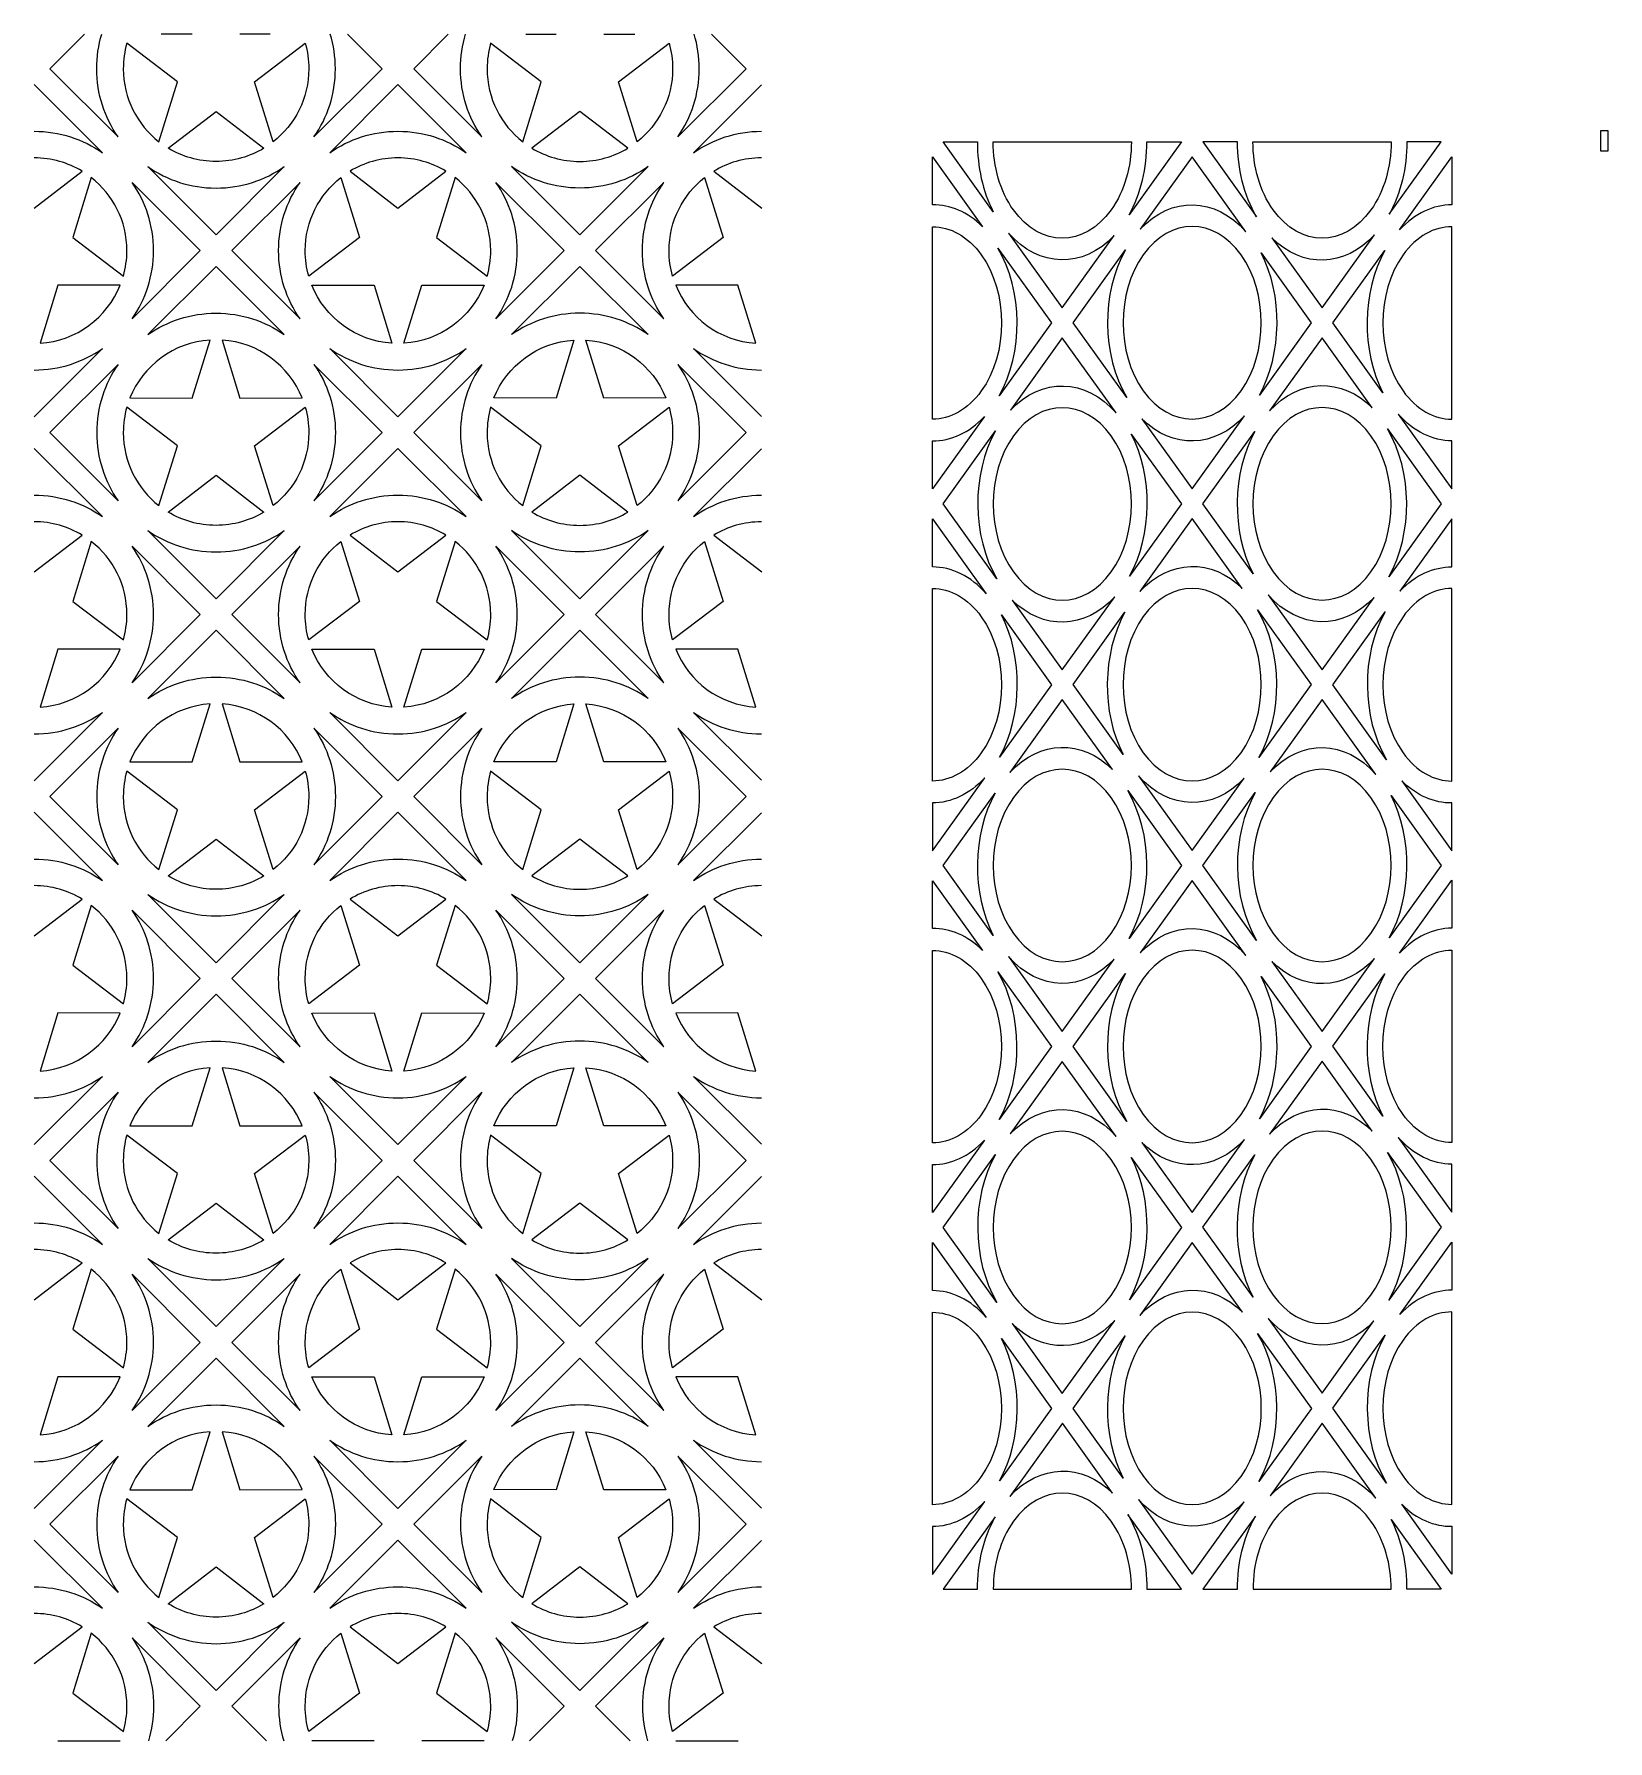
# Model space of a CAD drawing. Header units: centimetres. Extents: x -267 to -140, y -143 to -5.
import ezdxf

# ---------------------------------------------------------------- set-up
doc = ezdxf.new("R2010")
doc.units = ezdxf.units.CM
doc.header["$MEASUREMENT"] = 0
doc.header["$XCLIPFRAME"] = 0
doc.layers.add('layer 1', color=7, linetype='Continuous')
picture_1 = doc.add_image_def('image1.jpg', size_in_pixel=(2880, 8641))

msp = doc.modelspace()

# ---------------------------------------------------------------- linework, layer by layer
at = {"layer": 'layer 1', "color": 250, "lineweight": 9}
for points, knots in [([(-262.89356, -5.47282), (-262.89356, -5.47282), (-265.68726, -8.26652), (-265.68726, -8.26652), (-265.68726, -8.26652), (-265.68726, -8.26652), (-260.17003, -13.78376), (-260.17003, -13.78376), (-260.17003, -13.78376), (-261.26184, -12.22004), (-261.90228, -10.31792), (-261.90228, -8.26654), (-261.90228, -8.26654), (-261.90228, -7.29514), (-261.75867, -6.3572), (-261.49152, -5.47281)], [0, 0, 0, 0, 0.2, 0.2, 0.2, 0.2, 0.4, 0.4, 0.4, 0.4, 0.6, 0.6, 0.6, 0.6, 1, 1, 1, 1]), ([(-254.17776, -5.47282), (-254.17776, -5.47282), (-254.17928, -5.47776), (-254.17928, -5.47776), (-254.17928, -5.47776), (-254.17928, -5.47776), (-256.69589, -5.47282), (-256.69589, -5.47282)], [0, 0, 0, 0, 0.333333333, 0.333333333, 0.333333333, 0.333333333, 1, 1, 1, 1]), ([(-247.88535, -5.47282), (-247.88535, -5.47282), (-250.32528, -5.47776), (-250.32528, -5.47776), (-250.32528, -5.47776), (-250.32528, -5.47776), (-250.32679, -5.47281), (-250.32679, -5.47281)], [0, 0, 0, 0, 0.333333333, 0.333333333, 0.333333333, 0.333333333, 1, 1, 1, 1]), ([(-241.61088, -5.47282), (-241.61088, -5.47282), (-238.8172, -8.26652), (-238.8172, -8.26652), (-238.8172, -8.26652), (-238.8172, -8.26652), (-244.33483, -13.78415), (-244.33483, -13.78415), (-244.33483, -13.78415), (-243.24285, -12.22034), (-242.60228, -10.31809), (-242.60228, -8.26654), (-242.60228, -8.26654), (-242.60228, -7.29514), (-242.74589, -6.3572), (-243.01303, -5.47282)], [0, 0, 0, 0, 0.2, 0.2, 0.2, 0.2, 0.4, 0.4, 0.4, 0.4, 0.6, 0.6, 0.6, 0.6, 1, 1, 1, 1]), ([(-233.47793, -5.47282), (-233.47793, -5.47282), (-236.27162, -8.26652), (-236.27162, -8.26652), (-236.27162, -8.26652), (-236.27162, -8.26652), (-230.75399, -13.78415), (-230.75399, -13.78415), (-230.75399, -13.78415), (-231.84597, -12.22034), (-232.48654, -10.31809), (-232.48654, -8.26654), (-232.48654, -8.26654), (-232.48654, -7.29514), (-232.34292, -6.35721), (-232.07577, -5.47281)], [0, 0, 0, 0, 0.2, 0.2, 0.2, 0.2, 0.4, 0.4, 0.4, 0.4, 0.6, 0.6, 0.6, 0.6, 1, 1, 1, 1]), ([(-227.20347, -5.47281), (-227.20347, -5.47281), (-224.76354, -5.47776), (-224.76354, -5.47776), (-224.76354, -5.47776), (-224.76354, -5.47776), (-224.76202, -5.47282), (-224.76202, -5.47282)], [0, 0, 0, 0, 0.333333333, 0.333333333, 0.333333333, 0.333333333, 1, 1, 1, 1]), ([(-220.91105, -5.47281), (-220.91105, -5.47281), (-220.90954, -5.47776), (-220.90954, -5.47776), (-220.90954, -5.47776), (-220.90954, -5.47776), (-218.39293, -5.47282), (-218.39293, -5.47282)], [0, 0, 0, 0, 0.333333333, 0.333333333, 0.333333333, 0.333333333, 1, 1, 1, 1]), ([(-212.19524, -5.47282), (-212.19524, -5.47282), (-209.40156, -8.26652), (-209.40156, -8.26652), (-209.40156, -8.26652), (-209.40156, -8.26652), (-214.91879, -13.78376), (-214.91879, -13.78376), (-214.91879, -13.78376), (-213.82698, -12.22004), (-213.18654, -10.31792), (-213.18654, -8.26654), (-213.18654, -8.26654), (-213.18654, -7.29515), (-213.33014, -6.3572), (-213.59728, -5.47281)], [0, 0, 0, 0, 0.2, 0.2, 0.2, 0.2, 0.4, 0.4, 0.4, 0.4, 0.6, 0.6, 0.6, 0.6, 1, 1, 1, 1]), ([(-256.87568, -14.17179), (-258.6269, -12.79873), (-259.75228, -10.66388), (-259.75228, -8.26654), (-259.75228, -8.26654), (-259.75228, -7.55494), (-259.65306, -6.86645), (-259.4678, -6.21412), (-259.4678, -6.21412), (-259.4678, -6.21412), (-255.37023, -9.33176), (-255.37023, -9.33176), (-255.37023, -9.33176), (-255.37023, -9.33176), (-256.87568, -14.17179), (-256.87568, -14.17179)], [0, 0, 0, 0, 0.2, 0.2, 0.2, 0.2, 0.4, 0.4, 0.4, 0.4, 0.6, 0.6, 0.6, 0.6, 1, 1, 1, 1]), ([(-245.03671, -6.21408), (-245.03671, -6.21408), (-249.13433, -9.33176), (-249.13433, -9.33176), (-249.13433, -9.33176), (-249.13433, -9.33176), (-247.62884, -14.17189), (-247.62884, -14.17189), (-247.62884, -14.17189), (-245.87768, -12.79882), (-244.75228, -10.66384), (-244.75228, -8.26654), (-244.75228, -8.26654), (-244.75228, -7.55493), (-244.85145, -6.86643), (-245.03671, -6.21408)], [0, 0, 0, 0, 0.2, 0.2, 0.2, 0.2, 0.4, 0.4, 0.4, 0.4, 0.6, 0.6, 0.6, 0.6, 1, 1, 1, 1]), ([(-230.05211, -6.21408), (-230.05211, -6.21408), (-225.95449, -9.33176), (-225.95449, -9.33176), (-225.95449, -9.33176), (-225.95449, -9.33176), (-227.45998, -14.17189), (-227.45998, -14.17189), (-227.45998, -14.17189), (-229.21114, -12.79882), (-230.33654, -10.66384), (-230.33654, -8.26654), (-230.33654, -8.26654), (-230.33654, -7.55493), (-230.23737, -6.86643), (-230.05211, -6.21408)], [0, 0, 0, 0, 0.2, 0.2, 0.2, 0.2, 0.4, 0.4, 0.4, 0.4, 0.6, 0.6, 0.6, 0.6, 1, 1, 1, 1]), ([(-218.21314, -14.17179), (-216.46192, -12.79873), (-215.33654, -10.66388), (-215.33654, -8.26654), (-215.33654, -8.26654), (-215.33654, -7.55494), (-215.43576, -6.86645), (-215.62102, -6.21412), (-215.62102, -6.21412), (-215.62102, -6.21412), (-219.71859, -9.33176), (-219.71859, -9.33176), (-219.71859, -9.33176), (-219.71859, -9.33176), (-218.21314, -14.17179), (-218.21314, -14.17179)], [0, 0, 0, 0, 0.2, 0.2, 0.2, 0.2, 0.4, 0.4, 0.4, 0.4, 0.6, 0.6, 0.6, 0.6, 1, 1, 1, 1]), ([(-266.95982, -13.32414), (-264.90846, -13.32414), (-263.00635, -13.96457), (-261.44262, -15.05637), (-261.44262, -15.05637), (-261.44262, -15.05637), (-266.95982, -9.53917), (-266.95982, -9.53917)], [0, 0, 0, 0, 0.333333333, 0.333333333, 0.333333333, 0.333333333, 1, 1, 1, 1]), ([(-243.06148, -15.05637), (-243.06148, -15.05637), (-237.54423, -9.53913), (-237.54423, -9.53913), (-237.54423, -9.53913), (-237.54423, -9.53913), (-232.02672, -15.05665), (-232.02672, -15.05665), (-232.02672, -15.05665), (-233.59051, -13.96469), (-235.49274, -13.32414), (-237.54428, -13.32414), (-237.54428, -13.32414), (-239.59564, -13.32414), (-241.49775, -13.96457), (-243.06148, -15.05637)], [0, 0, 0, 0, 0.2, 0.2, 0.2, 0.2, 0.4, 0.4, 0.4, 0.4, 0.6, 0.6, 0.6, 0.6, 1, 1, 1, 1]), ([(-208.16551, -9.57605), (-208.16551, -9.57605), (-213.6461, -15.05665), (-213.6461, -15.05665), (-213.6461, -15.05665), (-212.09171, -13.97126), (-210.20293, -13.33185), (-208.1655, -13.3242)], [0, 0, 0, 0, 0.333333333, 0.333333333, 0.333333333, 0.333333333, 1, 1, 1, 1]), ([(-256.12939, -14.68748), (-254.9979, -15.37227), (-253.67105, -15.76654), (-252.25228, -15.76654), (-252.25228, -15.76654), (-250.83349, -15.76654), (-249.50661, -15.37233), (-248.37513, -14.68753), (-248.37513, -14.68753), (-248.37513, -14.68753), (-252.25228, -11.71366), (-252.25228, -11.71366), (-252.25228, -11.71366), (-252.25228, -11.71366), (-256.12939, -14.68748), (-256.12939, -14.68748)], [0, 0, 0, 0, 0.2, 0.2, 0.2, 0.2, 0.4, 0.4, 0.4, 0.4, 0.6, 0.6, 0.6, 0.6, 1, 1, 1, 1]), ([(-218.95943, -14.68748), (-220.09092, -15.37227), (-221.41777, -15.76654), (-222.83654, -15.76654), (-222.83654, -15.76654), (-224.25533, -15.76654), (-225.58221, -15.37233), (-226.71369, -14.68753), (-226.71369, -14.68753), (-226.71369, -14.68753), (-222.83654, -11.71366), (-222.83654, -11.71366), (-222.83654, -11.71366), (-222.83654, -11.71366), (-218.95943, -14.68748), (-218.95943, -14.68748)], [0, 0, 0, 0, 0.2, 0.2, 0.2, 0.2, 0.4, 0.4, 0.4, 0.4, 0.6, 0.6, 0.6, 0.6, 1, 1, 1, 1]), ([(-266.95982, -19.52702), (-266.95982, -19.52702), (-263.08271, -16.5532), (-263.08271, -16.5532), (-263.08271, -16.5532), (-264.2142, -15.86841), (-265.54105, -15.47414), (-266.95982, -15.47414)], [0, 0, 0, 0, 0.333333333, 0.333333333, 0.333333333, 0.333333333, 1, 1, 1, 1]), ([(-257.76948, -16.18431), (-257.76948, -16.18431), (-252.25223, -21.70155), (-252.25223, -21.70155), (-252.25223, -21.70155), (-252.25223, -21.70155), (-246.73472, -16.18403), (-246.73472, -16.18403), (-246.73472, -16.18403), (-248.29851, -17.27599), (-250.20074, -17.91654), (-252.25228, -17.91654), (-252.25228, -17.91654), (-254.30364, -17.91654), (-256.20575, -17.27611), (-257.76948, -16.18431)], [0, 0, 0, 0, 0.2, 0.2, 0.2, 0.2, 0.4, 0.4, 0.4, 0.4, 0.6, 0.6, 0.6, 0.6, 1, 1, 1, 1]), ([(-241.42139, -16.5532), (-240.2899, -15.86841), (-238.96305, -15.47414), (-237.54428, -15.47414), (-237.54428, -15.47414), (-236.12549, -15.47414), (-234.79861, -15.86835), (-233.66713, -16.55315), (-233.66713, -16.55315), (-233.66713, -16.55315), (-237.54428, -19.52702), (-237.54428, -19.52702), (-237.54428, -19.52702), (-237.54428, -19.52702), (-241.42139, -16.5532), (-241.42139, -16.5532)], [0, 0, 0, 0, 0.2, 0.2, 0.2, 0.2, 0.4, 0.4, 0.4, 0.4, 0.6, 0.6, 0.6, 0.6, 1, 1, 1, 1]), ([(-217.31934, -16.18431), (-217.31934, -16.18431), (-222.83659, -21.70155), (-222.83659, -21.70155), (-222.83659, -21.70155), (-222.83659, -21.70155), (-228.3541, -16.18403), (-228.3541, -16.18403), (-228.3541, -16.18403), (-226.79031, -17.27599), (-224.88808, -17.91654), (-222.83654, -17.91654), (-222.83654, -17.91654), (-220.78518, -17.91654), (-218.88307, -17.27611), (-217.31934, -16.18431)], [0, 0, 0, 0, 0.2, 0.2, 0.2, 0.2, 0.4, 0.4, 0.4, 0.4, 0.6, 0.6, 0.6, 0.6, 1, 1, 1, 1]), ([(-208.1655, -15.47422), (-209.57037, -15.48102), (-210.88405, -15.87431), (-212.00569, -16.55315), (-212.00569, -16.55315), (-212.00569, -16.55315), (-208.12854, -19.52702), (-208.12854, -19.52702)], [0, 0, 0, 0, 0.333333333, 0.333333333, 0.333333333, 0.333333333, 1, 1, 1, 1]), ([(-262.33642, -17.06889), (-260.5852, -18.44195), (-259.45982, -20.5768), (-259.45982, -22.97414), (-259.45982, -22.97414), (-259.45982, -23.68574), (-259.55904, -24.37423), (-259.7443, -25.02656), (-259.7443, -25.02656), (-259.7443, -25.02656), (-263.84187, -21.90892), (-263.84187, -21.90892), (-263.84187, -21.90892), (-263.84187, -21.90892), (-262.33642, -17.06889), (-262.33642, -17.06889)], [0, 0, 0, 0, 0.2, 0.2, 0.2, 0.2, 0.4, 0.4, 0.4, 0.4, 0.6, 0.6, 0.6, 0.6, 1, 1, 1, 1]), ([(-259.0421, -28.49144), (-259.0421, -28.49144), (-253.52484, -22.97416), (-253.52484, -22.97416), (-253.52484, -22.97416), (-253.52484, -22.97416), (-259.04207, -17.45692), (-259.04207, -17.45692), (-259.04207, -17.45692), (-257.95026, -19.02064), (-257.30982, -20.92276), (-257.30982, -22.97414), (-257.30982, -22.97414), (-257.30982, -25.02554), (-257.95027, -26.92769), (-259.0421, -28.49144)], [0, 0, 0, 0, 0.2, 0.2, 0.2, 0.2, 0.4, 0.4, 0.4, 0.4, 0.6, 0.6, 0.6, 0.6, 1, 1, 1, 1]), ([(-245.462, -28.49144), (-245.462, -28.49144), (-250.97926, -22.97416), (-250.97926, -22.97416), (-250.97926, -22.97416), (-250.97926, -22.97416), (-245.46203, -17.45692), (-245.46203, -17.45692), (-245.46203, -17.45692), (-246.55384, -19.02064), (-247.19428, -20.92276), (-247.19428, -22.97414), (-247.19428, -22.97414), (-247.19428, -25.02554), (-246.55383, -26.92769), (-245.462, -28.49144)], [0, 0, 0, 0, 0.2, 0.2, 0.2, 0.2, 0.4, 0.4, 0.4, 0.4, 0.6, 0.6, 0.6, 0.6, 1, 1, 1, 1]), ([(-242.16768, -17.06889), (-243.9189, -18.44195), (-245.04428, -20.5768), (-245.04428, -22.97414), (-245.04428, -22.97414), (-245.04428, -23.68574), (-244.94506, -24.37423), (-244.7598, -25.02656), (-244.7598, -25.02656), (-244.7598, -25.02656), (-240.66223, -21.90892), (-240.66223, -21.90892), (-240.66223, -21.90892), (-240.66223, -21.90892), (-242.16768, -17.06889), (-242.16768, -17.06889)], [0, 0, 0, 0, 0.2, 0.2, 0.2, 0.2, 0.4, 0.4, 0.4, 0.4, 0.6, 0.6, 0.6, 0.6, 1, 1, 1, 1]), ([(-230.32871, -25.0266), (-230.32871, -25.0266), (-234.42633, -21.90892), (-234.42633, -21.90892), (-234.42633, -21.90892), (-234.42633, -21.90892), (-232.92084, -17.06879), (-232.92084, -17.06879), (-232.92084, -17.06879), (-231.16968, -18.44186), (-230.04428, -20.57684), (-230.04428, -22.97414), (-230.04428, -22.97414), (-230.04428, -23.68575), (-230.14345, -24.37425), (-230.32871, -25.0266)], [0, 0, 0, 0, 0.2, 0.2, 0.2, 0.2, 0.4, 0.4, 0.4, 0.4, 0.6, 0.6, 0.6, 0.6, 1, 1, 1, 1]), ([(-229.62686, -28.49183), (-229.62686, -28.49183), (-224.1092, -22.97416), (-224.1092, -22.97416), (-224.1092, -22.97416), (-224.1092, -22.97416), (-229.62683, -17.45653), (-229.62683, -17.45653), (-229.62683, -17.45653), (-228.53485, -19.02034), (-227.89428, -20.92259), (-227.89428, -22.97414), (-227.89428, -22.97414), (-227.89428, -25.02573), (-228.53486, -26.928), (-229.62686, -28.49183)], [0, 0, 0, 0, 0.2, 0.2, 0.2, 0.2, 0.4, 0.4, 0.4, 0.4, 0.6, 0.6, 0.6, 0.6, 1, 1, 1, 1]), ([(-216.04596, -28.49183), (-216.04596, -28.49183), (-221.56362, -22.97416), (-221.56362, -22.97416), (-221.56362, -22.97416), (-221.56362, -22.97416), (-216.04599, -17.45653), (-216.04599, -17.45653), (-216.04599, -17.45653), (-217.13797, -19.02034), (-217.77854, -20.92259), (-217.77854, -22.97414), (-217.77854, -22.97414), (-217.77854, -25.02573), (-217.13796, -26.928), (-216.04596, -28.49183)], [0, 0, 0, 0, 0.2, 0.2, 0.2, 0.2, 0.4, 0.4, 0.4, 0.4, 0.6, 0.6, 0.6, 0.6, 1, 1, 1, 1]), ([(-215.34411, -25.0266), (-215.34411, -25.0266), (-211.24649, -21.90892), (-211.24649, -21.90892), (-211.24649, -21.90892), (-211.24649, -21.90892), (-212.75198, -17.06879), (-212.75198, -17.06879), (-212.75198, -17.06879), (-214.50314, -18.44186), (-215.62854, -20.57684), (-215.62854, -22.97414), (-215.62854, -22.97414), (-215.62854, -23.68575), (-215.52937, -24.37425), (-215.34411, -25.0266)], [0, 0, 0, 0, 0.2, 0.2, 0.2, 0.2, 0.4, 0.4, 0.4, 0.4, 0.6, 0.6, 0.6, 0.6, 1, 1, 1, 1]), ([(-246.73451, -29.76449), (-248.29832, -28.67251), (-250.20072, -28.03182), (-252.25228, -28.03182), (-252.25228, -28.03182), (-254.30371, -28.03182), (-256.20589, -28.67233), (-257.76965, -29.76418), (-257.76965, -29.76418), (-257.76965, -29.76418), (-252.25223, -24.24677), (-252.25223, -24.24677), (-252.25223, -24.24677), (-252.25223, -24.24677), (-246.73451, -29.76449), (-246.73451, -29.76449)], [0, 0, 0, 0, 0.2, 0.2, 0.2, 0.2, 0.4, 0.4, 0.4, 0.4, 0.6, 0.6, 0.6, 0.6, 1, 1, 1, 1]), ([(-228.35431, -29.76449), (-226.7905, -28.67251), (-224.8881, -28.03182), (-222.83654, -28.03182), (-222.83654, -28.03182), (-220.78511, -28.03182), (-218.88293, -28.67233), (-217.31917, -29.76418), (-217.31917, -29.76418), (-217.31917, -29.76418), (-222.83659, -24.24677), (-222.83659, -24.24677), (-222.83659, -24.24677), (-222.83659, -24.24677), (-228.35431, -29.76449), (-228.35431, -29.76449)], [0, 0, 0, 0, 0.2, 0.2, 0.2, 0.2, 0.4, 0.4, 0.4, 0.4, 0.6, 0.6, 0.6, 0.6, 1, 1, 1, 1]), ([(-259.9996, -25.7728), (-261.05157, -28.38587), (-263.53265, -30.27051), (-266.47435, -30.45855), (-266.47435, -30.45855), (-266.47435, -30.45855), (-265.03282, -25.76292), (-265.03282, -25.76292), (-265.03282, -25.76292), (-265.03282, -25.76292), (-259.9996, -25.7728), (-259.9996, -25.7728)], [0, 0, 0, 0, 0.25, 0.25, 0.25, 0.25, 0.5, 0.5, 0.5, 0.5, 1, 1, 1, 1]), ([(-244.5045, -25.7728), (-243.45253, -28.38587), (-240.97145, -30.27051), (-238.02975, -30.45855), (-238.02975, -30.45855), (-238.02975, -30.45855), (-239.47128, -25.76292), (-239.47128, -25.76292), (-239.47128, -25.76292), (-239.47128, -25.76292), (-244.5045, -25.7728), (-244.5045, -25.7728)], [0, 0, 0, 0, 0.25, 0.25, 0.25, 0.25, 0.5, 0.5, 0.5, 0.5, 1, 1, 1, 1]), ([(-237.05884, -30.45857), (-234.11692, -30.27083), (-231.63647, -28.38622), (-230.58432, -25.77311), (-230.58432, -25.77311), (-230.58432, -25.77311), (-235.61728, -25.76292), (-235.61728, -25.76292), (-235.61728, -25.76292), (-235.61728, -25.76292), (-237.05884, -30.45857), (-237.05884, -30.45857)], [0, 0, 0, 0, 0.25, 0.25, 0.25, 0.25, 0.5, 0.5, 0.5, 0.5, 1, 1, 1, 1]), ([(-208.61398, -30.45857), (-211.5559, -30.27083), (-214.03635, -28.38622), (-215.0885, -25.77311), (-215.0885, -25.77311), (-215.0885, -25.77311), (-210.05554, -25.76292), (-210.05554, -25.76292), (-210.05554, -25.76292), (-210.05554, -25.76292), (-208.61398, -30.45857), (-208.61398, -30.45857)], [0, 0, 0, 0, 0.25, 0.25, 0.25, 0.25, 0.5, 0.5, 0.5, 0.5, 1, 1, 1, 1]), ([(-259.2125, -34.88316), (-258.16053, -32.27009), (-255.67945, -30.38545), (-252.73775, -30.19741), (-252.73775, -30.19741), (-252.73775, -30.19741), (-254.17928, -34.89304), (-254.17928, -34.89304), (-254.17928, -34.89304), (-254.17928, -34.89304), (-259.2125, -34.88316), (-259.2125, -34.88316)], [0, 0, 0, 0, 0.25, 0.25, 0.25, 0.25, 0.5, 0.5, 0.5, 0.5, 1, 1, 1, 1]), ([(-251.76684, -30.19739), (-248.82492, -30.38513), (-246.34447, -32.26974), (-245.29232, -34.88285), (-245.29232, -34.88285), (-245.29232, -34.88285), (-250.32528, -34.89304), (-250.32528, -34.89304), (-250.32528, -34.89304), (-250.32528, -34.89304), (-251.76684, -30.19739), (-251.76684, -30.19739)], [0, 0, 0, 0, 0.25, 0.25, 0.25, 0.25, 0.5, 0.5, 0.5, 0.5, 1, 1, 1, 1]), ([(-223.32198, -30.19739), (-226.2639, -30.38513), (-228.74435, -32.26974), (-229.7965, -34.88285), (-229.7965, -34.88285), (-229.7965, -34.88285), (-224.76354, -34.89304), (-224.76354, -34.89304), (-224.76354, -34.89304), (-224.76354, -34.89304), (-223.32198, -30.19739), (-223.32198, -30.19739)], [0, 0, 0, 0, 0.25, 0.25, 0.25, 0.25, 0.5, 0.5, 0.5, 0.5, 1, 1, 1, 1]), ([(-215.87632, -34.88316), (-216.92829, -32.27009), (-219.40937, -30.38545), (-222.35107, -30.19741), (-222.35107, -30.19741), (-222.35107, -30.19741), (-220.90954, -34.89304), (-220.90954, -34.89304), (-220.90954, -34.89304), (-220.90954, -34.89304), (-215.87632, -34.88316), (-215.87632, -34.88316)], [0, 0, 0, 0, 0.25, 0.25, 0.25, 0.25, 0.5, 0.5, 0.5, 0.5, 1, 1, 1, 1]), ([(-266.95982, -32.62414), (-264.90839, -32.62414), (-263.00621, -31.98363), (-261.44245, -30.89178), (-261.44245, -30.89178), (-261.44245, -30.89178), (-266.95987, -36.40919), (-266.95987, -36.40919)], [0, 0, 0, 0, 0.333333333, 0.333333333, 0.333333333, 0.333333333, 1, 1, 1, 1]), ([(-232.02651, -30.89147), (-233.59032, -31.98345), (-235.49272, -32.62414), (-237.54428, -32.62414), (-237.54428, -32.62414), (-239.59571, -32.62414), (-241.49789, -31.98363), (-243.06165, -30.89178), (-243.06165, -30.89178), (-243.06165, -30.89178), (-237.54423, -36.40919), (-237.54423, -36.40919), (-237.54423, -36.40919), (-237.54423, -36.40919), (-232.02651, -30.89147), (-232.02651, -30.89147)], [0, 0, 0, 0, 0.2, 0.2, 0.2, 0.2, 0.4, 0.4, 0.4, 0.4, 0.6, 0.6, 0.6, 0.6, 1, 1, 1, 1]), ([(-208.1655, -36.37227), (-208.1655, -36.37227), (-213.64631, -30.89147), (-213.64631, -30.89147), (-213.64631, -30.89147), (-212.0919, -31.97688), (-210.20294, -32.61642), (-208.1655, -32.62407)], [0, 0, 0, 0, 0.333333333, 0.333333333, 0.333333333, 0.333333333, 1, 1, 1, 1]), ([(-260.17, -32.16452), (-260.17, -32.16452), (-265.68726, -37.6818), (-265.68726, -37.6818), (-265.68726, -37.6818), (-265.68726, -37.6818), (-260.17003, -43.19904), (-260.17003, -43.19904), (-260.17003, -43.19904), (-261.26184, -41.63532), (-261.90228, -39.7332), (-261.90228, -37.68182), (-261.90228, -37.68182), (-261.90228, -35.63042), (-261.26183, -33.72827), (-260.17, -32.16452)], [0, 0, 0, 0, 0.2, 0.2, 0.2, 0.2, 0.4, 0.4, 0.4, 0.4, 0.6, 0.6, 0.6, 0.6, 1, 1, 1, 1]), ([(-244.33486, -32.16413), (-244.33486, -32.16413), (-238.8172, -37.6818), (-238.8172, -37.6818), (-238.8172, -37.6818), (-238.8172, -37.6818), (-244.33483, -43.19943), (-244.33483, -43.19943), (-244.33483, -43.19943), (-243.24285, -41.63562), (-242.60228, -39.73337), (-242.60228, -37.68182), (-242.60228, -37.68182), (-242.60228, -35.63023), (-243.24286, -33.72796), (-244.33486, -32.16413)], [0, 0, 0, 0, 0.2, 0.2, 0.2, 0.2, 0.4, 0.4, 0.4, 0.4, 0.6, 0.6, 0.6, 0.6, 1, 1, 1, 1]), ([(-230.75396, -32.16413), (-230.75396, -32.16413), (-236.27162, -37.6818), (-236.27162, -37.6818), (-236.27162, -37.6818), (-236.27162, -37.6818), (-230.75399, -43.19943), (-230.75399, -43.19943), (-230.75399, -43.19943), (-231.84597, -41.63562), (-232.48654, -39.73337), (-232.48654, -37.68182), (-232.48654, -37.68182), (-232.48654, -35.63023), (-231.84596, -33.72796), (-230.75396, -32.16413)], [0, 0, 0, 0, 0.2, 0.2, 0.2, 0.2, 0.4, 0.4, 0.4, 0.4, 0.6, 0.6, 0.6, 0.6, 1, 1, 1, 1]), ([(-214.91882, -32.16452), (-214.91882, -32.16452), (-209.40156, -37.6818), (-209.40156, -37.6818), (-209.40156, -37.6818), (-209.40156, -37.6818), (-214.91879, -43.19904), (-214.91879, -43.19904), (-214.91879, -43.19904), (-213.82698, -41.63532), (-213.18654, -39.7332), (-213.18654, -37.68182), (-213.18654, -37.68182), (-213.18654, -35.63042), (-213.82699, -33.72827), (-214.91882, -32.16452)], [0, 0, 0, 0, 0.2, 0.2, 0.2, 0.2, 0.4, 0.4, 0.4, 0.4, 0.6, 0.6, 0.6, 0.6, 1, 1, 1, 1]), ([(-256.87568, -43.58707), (-258.6269, -42.21401), (-259.75228, -40.07916), (-259.75228, -37.68182), (-259.75228, -37.68182), (-259.75228, -36.97022), (-259.65306, -36.28173), (-259.4678, -35.6294), (-259.4678, -35.6294), (-259.4678, -35.6294), (-255.37023, -38.74704), (-255.37023, -38.74704), (-255.37023, -38.74704), (-255.37023, -38.74704), (-256.87568, -43.58707), (-256.87568, -43.58707)], [0, 0, 0, 0, 0.2, 0.2, 0.2, 0.2, 0.4, 0.4, 0.4, 0.4, 0.6, 0.6, 0.6, 0.6, 1, 1, 1, 1]), ([(-245.03671, -35.62936), (-245.03671, -35.62936), (-249.13433, -38.74704), (-249.13433, -38.74704), (-249.13433, -38.74704), (-249.13433, -38.74704), (-247.62884, -43.58717), (-247.62884, -43.58717), (-247.62884, -43.58717), (-245.87768, -42.2141), (-244.75228, -40.07912), (-244.75228, -37.68182), (-244.75228, -37.68182), (-244.75228, -36.97021), (-244.85145, -36.28171), (-245.03671, -35.62936)], [0, 0, 0, 0, 0.2, 0.2, 0.2, 0.2, 0.4, 0.4, 0.4, 0.4, 0.6, 0.6, 0.6, 0.6, 1, 1, 1, 1]), ([(-230.05211, -35.62936), (-230.05211, -35.62936), (-225.95449, -38.74704), (-225.95449, -38.74704), (-225.95449, -38.74704), (-225.95449, -38.74704), (-227.45998, -43.58717), (-227.45998, -43.58717), (-227.45998, -43.58717), (-229.21114, -42.2141), (-230.33654, -40.07912), (-230.33654, -37.68182), (-230.33654, -37.68182), (-230.33654, -36.97021), (-230.23737, -36.28171), (-230.05211, -35.62936)], [0, 0, 0, 0, 0.2, 0.2, 0.2, 0.2, 0.4, 0.4, 0.4, 0.4, 0.6, 0.6, 0.6, 0.6, 1, 1, 1, 1]), ([(-218.21314, -43.58707), (-216.46192, -42.21401), (-215.33654, -40.07916), (-215.33654, -37.68182), (-215.33654, -37.68182), (-215.33654, -36.97022), (-215.43576, -36.28173), (-215.62102, -35.6294), (-215.62102, -35.6294), (-215.62102, -35.6294), (-219.71859, -38.74704), (-219.71859, -38.74704), (-219.71859, -38.74704), (-219.71859, -38.74704), (-218.21314, -43.58707), (-218.21314, -43.58707)], [0, 0, 0, 0, 0.2, 0.2, 0.2, 0.2, 0.4, 0.4, 0.4, 0.4, 0.6, 0.6, 0.6, 0.6, 1, 1, 1, 1]), ([(-266.95982, -42.73942), (-264.90846, -42.73942), (-263.00635, -43.37985), (-261.44262, -44.47165), (-261.44262, -44.47165), (-261.44262, -44.47165), (-266.95982, -38.95445), (-266.95982, -38.95445)], [0, 0, 0, 0, 0.333333333, 0.333333333, 0.333333333, 0.333333333, 1, 1, 1, 1]), ([(-243.06148, -44.47165), (-243.06148, -44.47165), (-237.54423, -38.95441), (-237.54423, -38.95441), (-237.54423, -38.95441), (-237.54423, -38.95441), (-232.02672, -44.47193), (-232.02672, -44.47193), (-232.02672, -44.47193), (-233.59051, -43.37997), (-235.49274, -42.73942), (-237.54428, -42.73942), (-237.54428, -42.73942), (-239.59564, -42.73942), (-241.49775, -43.37985), (-243.06148, -44.47165)], [0, 0, 0, 0, 0.2, 0.2, 0.2, 0.2, 0.4, 0.4, 0.4, 0.4, 0.6, 0.6, 0.6, 0.6, 1, 1, 1, 1]), ([(-208.16551, -38.99133), (-208.16551, -38.99133), (-213.6461, -44.47193), (-213.6461, -44.47193), (-213.6461, -44.47193), (-212.09171, -43.38654), (-210.20293, -42.74713), (-208.1655, -42.73948)], [0, 0, 0, 0, 0.333333333, 0.333333333, 0.333333333, 0.333333333, 1, 1, 1, 1]), ([(-256.12939, -44.10276), (-254.9979, -44.78755), (-253.67105, -45.18182), (-252.25228, -45.18182), (-252.25228, -45.18182), (-250.83349, -45.18182), (-249.50661, -44.78761), (-248.37513, -44.10281), (-248.37513, -44.10281), (-248.37513, -44.10281), (-252.25228, -41.12894), (-252.25228, -41.12894), (-252.25228, -41.12894), (-252.25228, -41.12894), (-256.12939, -44.10276), (-256.12939, -44.10276)], [0, 0, 0, 0, 0.2, 0.2, 0.2, 0.2, 0.4, 0.4, 0.4, 0.4, 0.6, 0.6, 0.6, 0.6, 1, 1, 1, 1]), ([(-218.95943, -44.10276), (-220.09092, -44.78755), (-221.41777, -45.18182), (-222.83654, -45.18182), (-222.83654, -45.18182), (-224.25533, -45.18182), (-225.58221, -44.78761), (-226.71369, -44.10281), (-226.71369, -44.10281), (-226.71369, -44.10281), (-222.83654, -41.12894), (-222.83654, -41.12894), (-222.83654, -41.12894), (-222.83654, -41.12894), (-218.95943, -44.10276), (-218.95943, -44.10276)], [0, 0, 0, 0, 0.2, 0.2, 0.2, 0.2, 0.4, 0.4, 0.4, 0.4, 0.6, 0.6, 0.6, 0.6, 1, 1, 1, 1]), ([(-266.95982, -48.9423), (-266.95982, -48.9423), (-263.08271, -45.96848), (-263.08271, -45.96848), (-263.08271, -45.96848), (-264.2142, -45.28369), (-265.54105, -44.88942), (-266.95982, -44.88942)], [0, 0, 0, 0, 0.333333333, 0.333333333, 0.333333333, 0.333333333, 1, 1, 1, 1]), ([(-241.42139, -45.96848), (-240.2899, -45.28369), (-238.96305, -44.88942), (-237.54428, -44.88942), (-237.54428, -44.88942), (-236.12549, -44.88942), (-234.79861, -45.28363), (-233.66713, -45.96843), (-233.66713, -45.96843), (-233.66713, -45.96843), (-237.54428, -48.9423), (-237.54428, -48.9423), (-237.54428, -48.9423), (-237.54428, -48.9423), (-241.42139, -45.96848), (-241.42139, -45.96848)], [0, 0, 0, 0, 0.2, 0.2, 0.2, 0.2, 0.4, 0.4, 0.4, 0.4, 0.6, 0.6, 0.6, 0.6, 1, 1, 1, 1]), ([(-208.1655, -44.8895), (-209.57037, -44.8963), (-210.88405, -45.28959), (-212.00569, -45.96843), (-212.00569, -45.96843), (-212.00569, -45.96843), (-208.12854, -48.9423), (-208.12854, -48.9423)], [0, 0, 0, 0, 0.333333333, 0.333333333, 0.333333333, 0.333333333, 1, 1, 1, 1]), ([(-262.33642, -46.48417), (-260.5852, -47.85723), (-259.45982, -49.99208), (-259.45982, -52.38942), (-259.45982, -52.38942), (-259.45982, -53.10102), (-259.55904, -53.78951), (-259.7443, -54.44184), (-259.7443, -54.44184), (-259.7443, -54.44184), (-263.84187, -51.3242), (-263.84187, -51.3242), (-263.84187, -51.3242), (-263.84187, -51.3242), (-262.33642, -46.48417), (-262.33642, -46.48417)], [0, 0, 0, 0, 0.2, 0.2, 0.2, 0.2, 0.4, 0.4, 0.4, 0.4, 0.6, 0.6, 0.6, 0.6, 1, 1, 1, 1]), ([(-259.0421, -57.90672), (-259.0421, -57.90672), (-253.52484, -52.38944), (-253.52484, -52.38944), (-253.52484, -52.38944), (-253.52484, -52.38944), (-259.04207, -46.8722), (-259.04207, -46.8722), (-259.04207, -46.8722), (-257.95026, -48.43592), (-257.30982, -50.33804), (-257.30982, -52.38942), (-257.30982, -52.38942), (-257.30982, -54.44082), (-257.95027, -56.34297), (-259.0421, -57.90672)], [0, 0, 0, 0, 0.2, 0.2, 0.2, 0.2, 0.4, 0.4, 0.4, 0.4, 0.6, 0.6, 0.6, 0.6, 1, 1, 1, 1]), ([(-257.76948, -45.59959), (-257.76948, -45.59959), (-252.25223, -51.11683), (-252.25223, -51.11683), (-252.25223, -51.11683), (-252.25223, -51.11683), (-246.73472, -45.59931), (-246.73472, -45.59931), (-246.73472, -45.59931), (-248.29851, -46.69127), (-250.20074, -47.33182), (-252.25228, -47.33182), (-252.25228, -47.33182), (-254.30364, -47.33182), (-256.20575, -46.69139), (-257.76948, -45.59959)], [0, 0, 0, 0, 0.2, 0.2, 0.2, 0.2, 0.4, 0.4, 0.4, 0.4, 0.6, 0.6, 0.6, 0.6, 1, 1, 1, 1]), ([(-245.462, -57.90672), (-245.462, -57.90672), (-250.97926, -52.38944), (-250.97926, -52.38944), (-250.97926, -52.38944), (-250.97926, -52.38944), (-245.46203, -46.8722), (-245.46203, -46.8722), (-245.46203, -46.8722), (-246.55384, -48.43592), (-247.19428, -50.33804), (-247.19428, -52.38942), (-247.19428, -52.38942), (-247.19428, -54.44082), (-246.55383, -56.34297), (-245.462, -57.90672)], [0, 0, 0, 0, 0.2, 0.2, 0.2, 0.2, 0.4, 0.4, 0.4, 0.4, 0.6, 0.6, 0.6, 0.6, 1, 1, 1, 1]), ([(-242.16768, -46.48417), (-243.9189, -47.85723), (-245.04428, -49.99208), (-245.04428, -52.38942), (-245.04428, -52.38942), (-245.04428, -53.10102), (-244.94506, -53.78951), (-244.7598, -54.44184), (-244.7598, -54.44184), (-244.7598, -54.44184), (-240.66223, -51.3242), (-240.66223, -51.3242), (-240.66223, -51.3242), (-240.66223, -51.3242), (-242.16768, -46.48417), (-242.16768, -46.48417)], [0, 0, 0, 0, 0.2, 0.2, 0.2, 0.2, 0.4, 0.4, 0.4, 0.4, 0.6, 0.6, 0.6, 0.6, 1, 1, 1, 1]), ([(-230.32871, -54.44188), (-230.32871, -54.44188), (-234.42633, -51.3242), (-234.42633, -51.3242), (-234.42633, -51.3242), (-234.42633, -51.3242), (-232.92084, -46.48407), (-232.92084, -46.48407), (-232.92084, -46.48407), (-231.16968, -47.85714), (-230.04428, -49.99212), (-230.04428, -52.38942), (-230.04428, -52.38942), (-230.04428, -53.10103), (-230.14345, -53.78953), (-230.32871, -54.44188)], [0, 0, 0, 0, 0.2, 0.2, 0.2, 0.2, 0.4, 0.4, 0.4, 0.4, 0.6, 0.6, 0.6, 0.6, 1, 1, 1, 1]), ([(-229.62686, -57.90711), (-229.62686, -57.90711), (-224.1092, -52.38944), (-224.1092, -52.38944), (-224.1092, -52.38944), (-224.1092, -52.38944), (-229.62683, -46.87181), (-229.62683, -46.87181), (-229.62683, -46.87181), (-228.53485, -48.43562), (-227.89428, -50.33787), (-227.89428, -52.38942), (-227.89428, -52.38942), (-227.89428, -54.44101), (-228.53486, -56.34328), (-229.62686, -57.90711)], [0, 0, 0, 0, 0.2, 0.2, 0.2, 0.2, 0.4, 0.4, 0.4, 0.4, 0.6, 0.6, 0.6, 0.6, 1, 1, 1, 1]), ([(-217.31934, -45.59959), (-217.31934, -45.59959), (-222.83659, -51.11683), (-222.83659, -51.11683), (-222.83659, -51.11683), (-222.83659, -51.11683), (-228.3541, -45.59931), (-228.3541, -45.59931), (-228.3541, -45.59931), (-226.79031, -46.69127), (-224.88808, -47.33182), (-222.83654, -47.33182), (-222.83654, -47.33182), (-220.78518, -47.33182), (-218.88307, -46.69139), (-217.31934, -45.59959)], [0, 0, 0, 0, 0.2, 0.2, 0.2, 0.2, 0.4, 0.4, 0.4, 0.4, 0.6, 0.6, 0.6, 0.6, 1, 1, 1, 1]), ([(-216.04596, -57.90711), (-216.04596, -57.90711), (-221.56362, -52.38944), (-221.56362, -52.38944), (-221.56362, -52.38944), (-221.56362, -52.38944), (-216.04599, -46.87181), (-216.04599, -46.87181), (-216.04599, -46.87181), (-217.13797, -48.43562), (-217.77854, -50.33787), (-217.77854, -52.38942), (-217.77854, -52.38942), (-217.77854, -54.44101), (-217.13796, -56.34328), (-216.04596, -57.90711)], [0, 0, 0, 0, 0.2, 0.2, 0.2, 0.2, 0.4, 0.4, 0.4, 0.4, 0.6, 0.6, 0.6, 0.6, 1, 1, 1, 1]), ([(-215.34411, -54.44188), (-215.34411, -54.44188), (-211.24649, -51.3242), (-211.24649, -51.3242), (-211.24649, -51.3242), (-211.24649, -51.3242), (-212.75198, -46.48407), (-212.75198, -46.48407), (-212.75198, -46.48407), (-214.50314, -47.85714), (-215.62854, -49.99212), (-215.62854, -52.38942), (-215.62854, -52.38942), (-215.62854, -53.10103), (-215.52937, -53.78953), (-215.34411, -54.44188)], [0, 0, 0, 0, 0.2, 0.2, 0.2, 0.2, 0.4, 0.4, 0.4, 0.4, 0.6, 0.6, 0.6, 0.6, 1, 1, 1, 1]), ([(-246.73451, -59.17977), (-248.29832, -58.08779), (-250.20072, -57.4471), (-252.25228, -57.4471), (-252.25228, -57.4471), (-254.30371, -57.4471), (-256.20589, -58.08761), (-257.76965, -59.17946), (-257.76965, -59.17946), (-257.76965, -59.17946), (-252.25223, -53.66205), (-252.25223, -53.66205), (-252.25223, -53.66205), (-252.25223, -53.66205), (-246.73451, -59.17977), (-246.73451, -59.17977)], [0, 0, 0, 0, 0.2, 0.2, 0.2, 0.2, 0.4, 0.4, 0.4, 0.4, 0.6, 0.6, 0.6, 0.6, 1, 1, 1, 1]), ([(-228.35431, -59.17977), (-226.7905, -58.08779), (-224.8881, -57.4471), (-222.83654, -57.4471), (-222.83654, -57.4471), (-220.78511, -57.4471), (-218.88293, -58.08761), (-217.31917, -59.17946), (-217.31917, -59.17946), (-217.31917, -59.17946), (-222.83659, -53.66205), (-222.83659, -53.66205), (-222.83659, -53.66205), (-222.83659, -53.66205), (-228.35431, -59.17977), (-228.35431, -59.17977)], [0, 0, 0, 0, 0.2, 0.2, 0.2, 0.2, 0.4, 0.4, 0.4, 0.4, 0.6, 0.6, 0.6, 0.6, 1, 1, 1, 1]), ([(-259.9996, -55.18808), (-261.05157, -57.80115), (-263.53265, -59.68579), (-266.47435, -59.87383), (-266.47435, -59.87383), (-266.47435, -59.87383), (-265.03282, -55.1782), (-265.03282, -55.1782), (-265.03282, -55.1782), (-265.03282, -55.1782), (-259.9996, -55.18808), (-259.9996, -55.18808)], [0, 0, 0, 0, 0.25, 0.25, 0.25, 0.25, 0.5, 0.5, 0.5, 0.5, 1, 1, 1, 1]), ([(-244.5045, -55.18808), (-243.45253, -57.80115), (-240.97145, -59.68579), (-238.02975, -59.87383), (-238.02975, -59.87383), (-238.02975, -59.87383), (-239.47128, -55.1782), (-239.47128, -55.1782), (-239.47128, -55.1782), (-239.47128, -55.1782), (-244.5045, -55.18808), (-244.5045, -55.18808)], [0, 0, 0, 0, 0.25, 0.25, 0.25, 0.25, 0.5, 0.5, 0.5, 0.5, 1, 1, 1, 1]), ([(-237.05884, -59.87385), (-234.11692, -59.68611), (-231.63647, -57.8015), (-230.58432, -55.18839), (-230.58432, -55.18839), (-230.58432, -55.18839), (-235.61728, -55.1782), (-235.61728, -55.1782), (-235.61728, -55.1782), (-235.61728, -55.1782), (-237.05884, -59.87385), (-237.05884, -59.87385)], [0, 0, 0, 0, 0.25, 0.25, 0.25, 0.25, 0.5, 0.5, 0.5, 0.5, 1, 1, 1, 1]), ([(-208.61398, -59.87385), (-211.5559, -59.68611), (-214.03635, -57.8015), (-215.0885, -55.18839), (-215.0885, -55.18839), (-215.0885, -55.18839), (-210.05554, -55.1782), (-210.05554, -55.1782), (-210.05554, -55.1782), (-210.05554, -55.1782), (-208.61398, -59.87385), (-208.61398, -59.87385)], [0, 0, 0, 0, 0.25, 0.25, 0.25, 0.25, 0.5, 0.5, 0.5, 0.5, 1, 1, 1, 1]), ([(-266.95982, -62.03942), (-264.90839, -62.03942), (-263.00621, -61.39891), (-261.44245, -60.30706), (-261.44245, -60.30706), (-261.44245, -60.30706), (-266.95987, -65.82447), (-266.95987, -65.82447)], [0, 0, 0, 0, 0.333333333, 0.333333333, 0.333333333, 0.333333333, 1, 1, 1, 1]), ([(-259.2125, -64.29844), (-258.16053, -61.68537), (-255.67945, -59.80073), (-252.73775, -59.61269), (-252.73775, -59.61269), (-252.73775, -59.61269), (-254.17928, -64.30832), (-254.17928, -64.30832), (-254.17928, -64.30832), (-254.17928, -64.30832), (-259.2125, -64.29844), (-259.2125, -64.29844)], [0, 0, 0, 0, 0.25, 0.25, 0.25, 0.25, 0.5, 0.5, 0.5, 0.5, 1, 1, 1, 1]), ([(-251.76684, -59.61267), (-248.82492, -59.80041), (-246.34447, -61.68502), (-245.29232, -64.29813), (-245.29232, -64.29813), (-245.29232, -64.29813), (-250.32528, -64.30832), (-250.32528, -64.30832), (-250.32528, -64.30832), (-250.32528, -64.30832), (-251.76684, -59.61267), (-251.76684, -59.61267)], [0, 0, 0, 0, 0.25, 0.25, 0.25, 0.25, 0.5, 0.5, 0.5, 0.5, 1, 1, 1, 1]), ([(-232.02651, -60.30675), (-233.59032, -61.39873), (-235.49272, -62.03942), (-237.54428, -62.03942), (-237.54428, -62.03942), (-239.59571, -62.03942), (-241.49789, -61.39891), (-243.06165, -60.30706), (-243.06165, -60.30706), (-243.06165, -60.30706), (-237.54423, -65.82447), (-237.54423, -65.82447), (-237.54423, -65.82447), (-237.54423, -65.82447), (-232.02651, -60.30675), (-232.02651, -60.30675)], [0, 0, 0, 0, 0.2, 0.2, 0.2, 0.2, 0.4, 0.4, 0.4, 0.4, 0.6, 0.6, 0.6, 0.6, 1, 1, 1, 1]), ([(-223.32198, -59.61267), (-226.2639, -59.80041), (-228.74435, -61.68502), (-229.7965, -64.29813), (-229.7965, -64.29813), (-229.7965, -64.29813), (-224.76354, -64.30832), (-224.76354, -64.30832), (-224.76354, -64.30832), (-224.76354, -64.30832), (-223.32198, -59.61267), (-223.32198, -59.61267)], [0, 0, 0, 0, 0.25, 0.25, 0.25, 0.25, 0.5, 0.5, 0.5, 0.5, 1, 1, 1, 1]), ([(-215.87632, -64.29844), (-216.92829, -61.68537), (-219.40937, -59.80073), (-222.35107, -59.61269), (-222.35107, -59.61269), (-222.35107, -59.61269), (-220.90954, -64.30832), (-220.90954, -64.30832), (-220.90954, -64.30832), (-220.90954, -64.30832), (-215.87632, -64.29844), (-215.87632, -64.29844)], [0, 0, 0, 0, 0.25, 0.25, 0.25, 0.25, 0.5, 0.5, 0.5, 0.5, 1, 1, 1, 1]), ([(-208.1655, -65.78755), (-208.1655, -65.78755), (-213.64631, -60.30675), (-213.64631, -60.30675), (-213.64631, -60.30675), (-212.0919, -61.39216), (-210.20294, -62.0317), (-208.1655, -62.03935)], [0, 0, 0, 0, 0.333333333, 0.333333333, 0.333333333, 0.333333333, 1, 1, 1, 1]), ([(-260.17, -61.5798), (-260.17, -61.5798), (-265.68726, -67.09708), (-265.68726, -67.09708), (-265.68726, -67.09708), (-265.68726, -67.09708), (-260.17003, -72.61432), (-260.17003, -72.61432), (-260.17003, -72.61432), (-261.26184, -71.0506), (-261.90228, -69.14848), (-261.90228, -67.0971), (-261.90228, -67.0971), (-261.90228, -65.0457), (-261.26183, -63.14355), (-260.17, -61.5798)], [0, 0, 0, 0, 0.2, 0.2, 0.2, 0.2, 0.4, 0.4, 0.4, 0.4, 0.6, 0.6, 0.6, 0.6, 1, 1, 1, 1]), ([(-244.33486, -61.57941), (-244.33486, -61.57941), (-238.8172, -67.09708), (-238.8172, -67.09708), (-238.8172, -67.09708), (-238.8172, -67.09708), (-244.33483, -72.61471), (-244.33483, -72.61471), (-244.33483, -72.61471), (-243.24285, -71.0509), (-242.60228, -69.14865), (-242.60228, -67.0971), (-242.60228, -67.0971), (-242.60228, -65.04551), (-243.24286, -63.14324), (-244.33486, -61.57941)], [0, 0, 0, 0, 0.2, 0.2, 0.2, 0.2, 0.4, 0.4, 0.4, 0.4, 0.6, 0.6, 0.6, 0.6, 1, 1, 1, 1]), ([(-230.75396, -61.57941), (-230.75396, -61.57941), (-236.27162, -67.09708), (-236.27162, -67.09708), (-236.27162, -67.09708), (-236.27162, -67.09708), (-230.75399, -72.61471), (-230.75399, -72.61471), (-230.75399, -72.61471), (-231.84597, -71.0509), (-232.48654, -69.14865), (-232.48654, -67.0971), (-232.48654, -67.0971), (-232.48654, -65.04551), (-231.84596, -63.14324), (-230.75396, -61.57941)], [0, 0, 0, 0, 0.2, 0.2, 0.2, 0.2, 0.4, 0.4, 0.4, 0.4, 0.6, 0.6, 0.6, 0.6, 1, 1, 1, 1]), ([(-214.91882, -61.5798), (-214.91882, -61.5798), (-209.40156, -67.09708), (-209.40156, -67.09708), (-209.40156, -67.09708), (-209.40156, -67.09708), (-214.91879, -72.61432), (-214.91879, -72.61432), (-214.91879, -72.61432), (-213.82698, -71.0506), (-213.18654, -69.14848), (-213.18654, -67.0971), (-213.18654, -67.0971), (-213.18654, -65.0457), (-213.82699, -63.14355), (-214.91882, -61.5798)], [0, 0, 0, 0, 0.2, 0.2, 0.2, 0.2, 0.4, 0.4, 0.4, 0.4, 0.6, 0.6, 0.6, 0.6, 1, 1, 1, 1]), ([(-256.87568, -73.00235), (-258.6269, -71.62929), (-259.75228, -69.49444), (-259.75228, -67.0971), (-259.75228, -67.0971), (-259.75228, -66.3855), (-259.65306, -65.69701), (-259.4678, -65.04468), (-259.4678, -65.04468), (-259.4678, -65.04468), (-255.37023, -68.16232), (-255.37023, -68.16232), (-255.37023, -68.16232), (-255.37023, -68.16232), (-256.87568, -73.00235), (-256.87568, -73.00235)], [0, 0, 0, 0, 0.2, 0.2, 0.2, 0.2, 0.4, 0.4, 0.4, 0.4, 0.6, 0.6, 0.6, 0.6, 1, 1, 1, 1]), ([(-245.03671, -65.04464), (-245.03671, -65.04464), (-249.13433, -68.16232), (-249.13433, -68.16232), (-249.13433, -68.16232), (-249.13433, -68.16232), (-247.62884, -73.00245), (-247.62884, -73.00245), (-247.62884, -73.00245), (-245.87768, -71.62938), (-244.75228, -69.4944), (-244.75228, -67.0971), (-244.75228, -67.0971), (-244.75228, -66.38549), (-244.85145, -65.69699), (-245.03671, -65.04464)], [0, 0, 0, 0, 0.2, 0.2, 0.2, 0.2, 0.4, 0.4, 0.4, 0.4, 0.6, 0.6, 0.6, 0.6, 1, 1, 1, 1]), ([(-230.05211, -65.04464), (-230.05211, -65.04464), (-225.95449, -68.16232), (-225.95449, -68.16232), (-225.95449, -68.16232), (-225.95449, -68.16232), (-227.45998, -73.00245), (-227.45998, -73.00245), (-227.45998, -73.00245), (-229.21114, -71.62938), (-230.33654, -69.4944), (-230.33654, -67.0971), (-230.33654, -67.0971), (-230.33654, -66.38549), (-230.23737, -65.69699), (-230.05211, -65.04464)], [0, 0, 0, 0, 0.2, 0.2, 0.2, 0.2, 0.4, 0.4, 0.4, 0.4, 0.6, 0.6, 0.6, 0.6, 1, 1, 1, 1]), ([(-218.21314, -73.00235), (-216.46192, -71.62929), (-215.33654, -69.49444), (-215.33654, -67.0971), (-215.33654, -67.0971), (-215.33654, -66.3855), (-215.43576, -65.69701), (-215.62102, -65.04468), (-215.62102, -65.04468), (-215.62102, -65.04468), (-219.71859, -68.16232), (-219.71859, -68.16232), (-219.71859, -68.16232), (-219.71859, -68.16232), (-218.21314, -73.00235), (-218.21314, -73.00235)], [0, 0, 0, 0, 0.2, 0.2, 0.2, 0.2, 0.4, 0.4, 0.4, 0.4, 0.6, 0.6, 0.6, 0.6, 1, 1, 1, 1]), ([(-266.95982, -72.1547), (-264.90846, -72.1547), (-263.00635, -72.79513), (-261.44262, -73.88693), (-261.44262, -73.88693), (-261.44262, -73.88693), (-266.95982, -68.36973), (-266.95982, -68.36973)], [0, 0, 0, 0, 0.333333333, 0.333333333, 0.333333333, 0.333333333, 1, 1, 1, 1]), ([(-243.06148, -73.88693), (-243.06148, -73.88693), (-237.54423, -68.36969), (-237.54423, -68.36969), (-237.54423, -68.36969), (-237.54423, -68.36969), (-232.02672, -73.88721), (-232.02672, -73.88721), (-232.02672, -73.88721), (-233.59051, -72.79525), (-235.49274, -72.1547), (-237.54428, -72.1547), (-237.54428, -72.1547), (-239.59564, -72.1547), (-241.49775, -72.79513), (-243.06148, -73.88693)], [0, 0, 0, 0, 0.2, 0.2, 0.2, 0.2, 0.4, 0.4, 0.4, 0.4, 0.6, 0.6, 0.6, 0.6, 1, 1, 1, 1]), ([(-208.16551, -68.40661), (-208.16551, -68.40661), (-213.6461, -73.88721), (-213.6461, -73.88721), (-213.6461, -73.88721), (-212.09171, -72.80182), (-210.20293, -72.16241), (-208.1655, -72.15476)], [0, 0, 0, 0, 0.333333333, 0.333333333, 0.333333333, 0.333333333, 1, 1, 1, 1]), ([(-256.12939, -73.51804), (-254.9979, -74.20283), (-253.67105, -74.5971), (-252.25228, -74.5971), (-252.25228, -74.5971), (-250.83349, -74.5971), (-249.50661, -74.20289), (-248.37513, -73.51809), (-248.37513, -73.51809), (-248.37513, -73.51809), (-252.25228, -70.54422), (-252.25228, -70.54422), (-252.25228, -70.54422), (-252.25228, -70.54422), (-256.12939, -73.51804), (-256.12939, -73.51804)], [0, 0, 0, 0, 0.2, 0.2, 0.2, 0.2, 0.4, 0.4, 0.4, 0.4, 0.6, 0.6, 0.6, 0.6, 1, 1, 1, 1]), ([(-218.95943, -73.51804), (-220.09092, -74.20283), (-221.41777, -74.5971), (-222.83654, -74.5971), (-222.83654, -74.5971), (-224.25533, -74.5971), (-225.58221, -74.20289), (-226.71369, -73.51809), (-226.71369, -73.51809), (-226.71369, -73.51809), (-222.83654, -70.54422), (-222.83654, -70.54422), (-222.83654, -70.54422), (-222.83654, -70.54422), (-218.95943, -73.51804), (-218.95943, -73.51804)], [0, 0, 0, 0, 0.2, 0.2, 0.2, 0.2, 0.4, 0.4, 0.4, 0.4, 0.6, 0.6, 0.6, 0.6, 1, 1, 1, 1]), ([(-266.95982, -78.35758), (-266.95982, -78.35758), (-263.08271, -75.38376), (-263.08271, -75.38376), (-263.08271, -75.38376), (-264.2142, -74.69897), (-265.54105, -74.3047), (-266.95982, -74.3047)], [0, 0, 0, 0, 0.333333333, 0.333333333, 0.333333333, 0.333333333, 1, 1, 1, 1]), ([(-241.42139, -75.38376), (-240.2899, -74.69897), (-238.96305, -74.3047), (-237.54428, -74.3047), (-237.54428, -74.3047), (-236.12549, -74.3047), (-234.79861, -74.69891), (-233.66713, -75.38371), (-233.66713, -75.38371), (-233.66713, -75.38371), (-237.54428, -78.35758), (-237.54428, -78.35758), (-237.54428, -78.35758), (-237.54428, -78.35758), (-241.42139, -75.38376), (-241.42139, -75.38376)], [0, 0, 0, 0, 0.2, 0.2, 0.2, 0.2, 0.4, 0.4, 0.4, 0.4, 0.6, 0.6, 0.6, 0.6, 1, 1, 1, 1]), ([(-208.1655, -74.30478), (-209.57037, -74.31158), (-210.88405, -74.70487), (-212.00569, -75.38371), (-212.00569, -75.38371), (-212.00569, -75.38371), (-208.12854, -78.35758), (-208.12854, -78.35758)], [0, 0, 0, 0, 0.333333333, 0.333333333, 0.333333333, 0.333333333, 1, 1, 1, 1]), ([(-257.76948, -75.01487), (-257.76948, -75.01487), (-252.25223, -80.53211), (-252.25223, -80.53211), (-252.25223, -80.53211), (-252.25223, -80.53211), (-246.73472, -75.01459), (-246.73472, -75.01459), (-246.73472, -75.01459), (-248.29851, -76.10655), (-250.20074, -76.7471), (-252.25228, -76.7471), (-252.25228, -76.7471), (-254.30364, -76.7471), (-256.20575, -76.10667), (-257.76948, -75.01487)], [0, 0, 0, 0, 0.2, 0.2, 0.2, 0.2, 0.4, 0.4, 0.4, 0.4, 0.6, 0.6, 0.6, 0.6, 1, 1, 1, 1]), ([(-217.31934, -75.01487), (-217.31934, -75.01487), (-222.83659, -80.53211), (-222.83659, -80.53211), (-222.83659, -80.53211), (-222.83659, -80.53211), (-228.3541, -75.01459), (-228.3541, -75.01459), (-228.3541, -75.01459), (-226.79031, -76.10655), (-224.88808, -76.7471), (-222.83654, -76.7471), (-222.83654, -76.7471), (-220.78518, -76.7471), (-218.88307, -76.10667), (-217.31934, -75.01487)], [0, 0, 0, 0, 0.2, 0.2, 0.2, 0.2, 0.4, 0.4, 0.4, 0.4, 0.6, 0.6, 0.6, 0.6, 1, 1, 1, 1]), ([(-262.33642, -75.89945), (-260.5852, -77.27251), (-259.45982, -79.40736), (-259.45982, -81.8047), (-259.45982, -81.8047), (-259.45982, -82.5163), (-259.55904, -83.20479), (-259.7443, -83.85712), (-259.7443, -83.85712), (-259.7443, -83.85712), (-263.84187, -80.73948), (-263.84187, -80.73948), (-263.84187, -80.73948), (-263.84187, -80.73948), (-262.33642, -75.89945), (-262.33642, -75.89945)], [0, 0, 0, 0, 0.2, 0.2, 0.2, 0.2, 0.4, 0.4, 0.4, 0.4, 0.6, 0.6, 0.6, 0.6, 1, 1, 1, 1]), ([(-259.0421, -87.322), (-259.0421, -87.322), (-253.52484, -81.80472), (-253.52484, -81.80472), (-253.52484, -81.80472), (-253.52484, -81.80472), (-259.04207, -76.28748), (-259.04207, -76.28748), (-259.04207, -76.28748), (-257.95026, -77.8512), (-257.30982, -79.75332), (-257.30982, -81.8047), (-257.30982, -81.8047), (-257.30982, -83.8561), (-257.95027, -85.75825), (-259.0421, -87.322)], [0, 0, 0, 0, 0.2, 0.2, 0.2, 0.2, 0.4, 0.4, 0.4, 0.4, 0.6, 0.6, 0.6, 0.6, 1, 1, 1, 1]), ([(-245.462, -87.322), (-245.462, -87.322), (-250.97926, -81.80472), (-250.97926, -81.80472), (-250.97926, -81.80472), (-250.97926, -81.80472), (-245.46203, -76.28748), (-245.46203, -76.28748), (-245.46203, -76.28748), (-246.55384, -77.8512), (-247.19428, -79.75332), (-247.19428, -81.8047), (-247.19428, -81.8047), (-247.19428, -83.8561), (-246.55383, -85.75825), (-245.462, -87.322)], [0, 0, 0, 0, 0.2, 0.2, 0.2, 0.2, 0.4, 0.4, 0.4, 0.4, 0.6, 0.6, 0.6, 0.6, 1, 1, 1, 1]), ([(-242.16768, -75.89945), (-243.9189, -77.27251), (-245.04428, -79.40736), (-245.04428, -81.8047), (-245.04428, -81.8047), (-245.04428, -82.5163), (-244.94506, -83.20479), (-244.7598, -83.85712), (-244.7598, -83.85712), (-244.7598, -83.85712), (-240.66223, -80.73948), (-240.66223, -80.73948), (-240.66223, -80.73948), (-240.66223, -80.73948), (-242.16768, -75.89945), (-242.16768, -75.89945)], [0, 0, 0, 0, 0.2, 0.2, 0.2, 0.2, 0.4, 0.4, 0.4, 0.4, 0.6, 0.6, 0.6, 0.6, 1, 1, 1, 1]), ([(-230.32871, -83.85716), (-230.32871, -83.85716), (-234.42633, -80.73948), (-234.42633, -80.73948), (-234.42633, -80.73948), (-234.42633, -80.73948), (-232.92084, -75.89935), (-232.92084, -75.89935), (-232.92084, -75.89935), (-231.16968, -77.27242), (-230.04428, -79.4074), (-230.04428, -81.8047), (-230.04428, -81.8047), (-230.04428, -82.51631), (-230.14345, -83.20481), (-230.32871, -83.85716)], [0, 0, 0, 0, 0.2, 0.2, 0.2, 0.2, 0.4, 0.4, 0.4, 0.4, 0.6, 0.6, 0.6, 0.6, 1, 1, 1, 1]), ([(-229.62686, -87.32239), (-229.62686, -87.32239), (-224.1092, -81.80472), (-224.1092, -81.80472), (-224.1092, -81.80472), (-224.1092, -81.80472), (-229.62683, -76.28709), (-229.62683, -76.28709), (-229.62683, -76.28709), (-228.53485, -77.8509), (-227.89428, -79.75315), (-227.89428, -81.8047), (-227.89428, -81.8047), (-227.89428, -83.85629), (-228.53486, -85.75856), (-229.62686, -87.32239)], [0, 0, 0, 0, 0.2, 0.2, 0.2, 0.2, 0.4, 0.4, 0.4, 0.4, 0.6, 0.6, 0.6, 0.6, 1, 1, 1, 1]), ([(-216.04596, -87.32239), (-216.04596, -87.32239), (-221.56362, -81.80472), (-221.56362, -81.80472), (-221.56362, -81.80472), (-221.56362, -81.80472), (-216.04599, -76.28709), (-216.04599, -76.28709), (-216.04599, -76.28709), (-217.13797, -77.8509), (-217.77854, -79.75315), (-217.77854, -81.8047), (-217.77854, -81.8047), (-217.77854, -83.85629), (-217.13796, -85.75856), (-216.04596, -87.32239)], [0, 0, 0, 0, 0.2, 0.2, 0.2, 0.2, 0.4, 0.4, 0.4, 0.4, 0.6, 0.6, 0.6, 0.6, 1, 1, 1, 1]), ([(-215.34411, -83.85716), (-215.34411, -83.85716), (-211.24649, -80.73948), (-211.24649, -80.73948), (-211.24649, -80.73948), (-211.24649, -80.73948), (-212.75198, -75.89935), (-212.75198, -75.89935), (-212.75198, -75.89935), (-214.50314, -77.27242), (-215.62854, -79.4074), (-215.62854, -81.8047), (-215.62854, -81.8047), (-215.62854, -82.51631), (-215.52937, -83.20481), (-215.34411, -83.85716)], [0, 0, 0, 0, 0.2, 0.2, 0.2, 0.2, 0.4, 0.4, 0.4, 0.4, 0.6, 0.6, 0.6, 0.6, 1, 1, 1, 1]), ([(-246.73451, -88.59505), (-248.29832, -87.50307), (-250.20072, -86.86238), (-252.25228, -86.86238), (-252.25228, -86.86238), (-254.30371, -86.86238), (-256.20589, -87.50289), (-257.76965, -88.59474), (-257.76965, -88.59474), (-257.76965, -88.59474), (-252.25223, -83.07733), (-252.25223, -83.07733), (-252.25223, -83.07733), (-252.25223, -83.07733), (-246.73451, -88.59505), (-246.73451, -88.59505)], [0, 0, 0, 0, 0.2, 0.2, 0.2, 0.2, 0.4, 0.4, 0.4, 0.4, 0.6, 0.6, 0.6, 0.6, 1, 1, 1, 1]), ([(-228.35431, -88.59505), (-226.7905, -87.50307), (-224.8881, -86.86238), (-222.83654, -86.86238), (-222.83654, -86.86238), (-220.78511, -86.86238), (-218.88293, -87.50289), (-217.31917, -88.59474), (-217.31917, -88.59474), (-217.31917, -88.59474), (-222.83659, -83.07733), (-222.83659, -83.07733), (-222.83659, -83.07733), (-222.83659, -83.07733), (-228.35431, -88.59505), (-228.35431, -88.59505)], [0, 0, 0, 0, 0.2, 0.2, 0.2, 0.2, 0.4, 0.4, 0.4, 0.4, 0.6, 0.6, 0.6, 0.6, 1, 1, 1, 1]), ([(-259.9996, -84.60336), (-261.05157, -87.21643), (-263.53265, -89.10107), (-266.47435, -89.28911), (-266.47435, -89.28911), (-266.47435, -89.28911), (-265.03282, -84.59348), (-265.03282, -84.59348), (-265.03282, -84.59348), (-265.03282, -84.59348), (-259.9996, -84.60336), (-259.9996, -84.60336)], [0, 0, 0, 0, 0.25, 0.25, 0.25, 0.25, 0.5, 0.5, 0.5, 0.5, 1, 1, 1, 1]), ([(-244.5045, -84.60336), (-243.45253, -87.21643), (-240.97145, -89.10107), (-238.02975, -89.28911), (-238.02975, -89.28911), (-238.02975, -89.28911), (-239.47128, -84.59348), (-239.47128, -84.59348), (-239.47128, -84.59348), (-239.47128, -84.59348), (-244.5045, -84.60336), (-244.5045, -84.60336)], [0, 0, 0, 0, 0.25, 0.25, 0.25, 0.25, 0.5, 0.5, 0.5, 0.5, 1, 1, 1, 1]), ([(-237.05884, -89.28913), (-234.11692, -89.10139), (-231.63647, -87.21678), (-230.58432, -84.60367), (-230.58432, -84.60367), (-230.58432, -84.60367), (-235.61728, -84.59348), (-235.61728, -84.59348), (-235.61728, -84.59348), (-235.61728, -84.59348), (-237.05884, -89.28913), (-237.05884, -89.28913)], [0, 0, 0, 0, 0.25, 0.25, 0.25, 0.25, 0.5, 0.5, 0.5, 0.5, 1, 1, 1, 1]), ([(-208.61398, -89.28913), (-211.5559, -89.10139), (-214.03635, -87.21678), (-215.0885, -84.60367), (-215.0885, -84.60367), (-215.0885, -84.60367), (-210.05554, -84.59348), (-210.05554, -84.59348), (-210.05554, -84.59348), (-210.05554, -84.59348), (-208.61398, -89.28913), (-208.61398, -89.28913)], [0, 0, 0, 0, 0.25, 0.25, 0.25, 0.25, 0.5, 0.5, 0.5, 0.5, 1, 1, 1, 1]), ([(-259.2125, -93.71372), (-258.16053, -91.10065), (-255.67945, -89.21601), (-252.73775, -89.02797), (-252.73775, -89.02797), (-252.73775, -89.02797), (-254.17928, -93.7236), (-254.17928, -93.7236), (-254.17928, -93.7236), (-254.17928, -93.7236), (-259.2125, -93.71372), (-259.2125, -93.71372)], [0, 0, 0, 0, 0.25, 0.25, 0.25, 0.25, 0.5, 0.5, 0.5, 0.5, 1, 1, 1, 1]), ([(-251.76684, -89.02795), (-248.82492, -89.21569), (-246.34447, -91.1003), (-245.29232, -93.71341), (-245.29232, -93.71341), (-245.29232, -93.71341), (-250.32528, -93.7236), (-250.32528, -93.7236), (-250.32528, -93.7236), (-250.32528, -93.7236), (-251.76684, -89.02795), (-251.76684, -89.02795)], [0, 0, 0, 0, 0.25, 0.25, 0.25, 0.25, 0.5, 0.5, 0.5, 0.5, 1, 1, 1, 1]), ([(-223.32198, -89.02795), (-226.2639, -89.21569), (-228.74435, -91.1003), (-229.7965, -93.71341), (-229.7965, -93.71341), (-229.7965, -93.71341), (-224.76354, -93.7236), (-224.76354, -93.7236), (-224.76354, -93.7236), (-224.76354, -93.7236), (-223.32198, -89.02795), (-223.32198, -89.02795)], [0, 0, 0, 0, 0.25, 0.25, 0.25, 0.25, 0.5, 0.5, 0.5, 0.5, 1, 1, 1, 1]), ([(-215.87632, -93.71372), (-216.92829, -91.10065), (-219.40937, -89.21601), (-222.35107, -89.02797), (-222.35107, -89.02797), (-222.35107, -89.02797), (-220.90954, -93.7236), (-220.90954, -93.7236), (-220.90954, -93.7236), (-220.90954, -93.7236), (-215.87632, -93.71372), (-215.87632, -93.71372)], [0, 0, 0, 0, 0.25, 0.25, 0.25, 0.25, 0.5, 0.5, 0.5, 0.5, 1, 1, 1, 1]), ([(-266.95982, -91.4547), (-264.90839, -91.4547), (-263.00621, -90.81419), (-261.44245, -89.72234), (-261.44245, -89.72234), (-261.44245, -89.72234), (-266.95987, -95.23975), (-266.95987, -95.23975)], [0, 0, 0, 0, 0.333333333, 0.333333333, 0.333333333, 0.333333333, 1, 1, 1, 1]), ([(-260.17, -90.99508), (-260.17, -90.99508), (-265.68726, -96.51236), (-265.68726, -96.51236), (-265.68726, -96.51236), (-265.68726, -96.51236), (-260.17003, -102.0296), (-260.17003, -102.0296), (-260.17003, -102.0296), (-261.26184, -100.46588), (-261.90228, -98.56376), (-261.90228, -96.51238), (-261.90228, -96.51238), (-261.90228, -94.46098), (-261.26183, -92.55883), (-260.17, -90.99508)], [0, 0, 0, 0, 0.2, 0.2, 0.2, 0.2, 0.4, 0.4, 0.4, 0.4, 0.6, 0.6, 0.6, 0.6, 1, 1, 1, 1]), ([(-244.33486, -90.99469), (-244.33486, -90.99469), (-238.8172, -96.51236), (-238.8172, -96.51236), (-238.8172, -96.51236), (-238.8172, -96.51236), (-244.33483, -102.02999), (-244.33483, -102.02999), (-244.33483, -102.02999), (-243.24285, -100.46618), (-242.60228, -98.56393), (-242.60228, -96.51238), (-242.60228, -96.51238), (-242.60228, -94.46079), (-243.24286, -92.55852), (-244.33486, -90.99469)], [0, 0, 0, 0, 0.2, 0.2, 0.2, 0.2, 0.4, 0.4, 0.4, 0.4, 0.6, 0.6, 0.6, 0.6, 1, 1, 1, 1]), ([(-232.02651, -89.72203), (-233.59032, -90.81401), (-235.49272, -91.4547), (-237.54428, -91.4547), (-237.54428, -91.4547), (-239.59571, -91.4547), (-241.49789, -90.81419), (-243.06165, -89.72234), (-243.06165, -89.72234), (-243.06165, -89.72234), (-237.54423, -95.23975), (-237.54423, -95.23975), (-237.54423, -95.23975), (-237.54423, -95.23975), (-232.02651, -89.72203), (-232.02651, -89.72203)], [0, 0, 0, 0, 0.2, 0.2, 0.2, 0.2, 0.4, 0.4, 0.4, 0.4, 0.6, 0.6, 0.6, 0.6, 1, 1, 1, 1]), ([(-230.75396, -90.99469), (-230.75396, -90.99469), (-236.27162, -96.51236), (-236.27162, -96.51236), (-236.27162, -96.51236), (-236.27162, -96.51236), (-230.75399, -102.02999), (-230.75399, -102.02999), (-230.75399, -102.02999), (-231.84597, -100.46618), (-232.48654, -98.56393), (-232.48654, -96.51238), (-232.48654, -96.51238), (-232.48654, -94.46079), (-231.84596, -92.55852), (-230.75396, -90.99469)], [0, 0, 0, 0, 0.2, 0.2, 0.2, 0.2, 0.4, 0.4, 0.4, 0.4, 0.6, 0.6, 0.6, 0.6, 1, 1, 1, 1]), ([(-214.91882, -90.99508), (-214.91882, -90.99508), (-209.40156, -96.51236), (-209.40156, -96.51236), (-209.40156, -96.51236), (-209.40156, -96.51236), (-214.91879, -102.0296), (-214.91879, -102.0296), (-214.91879, -102.0296), (-213.82698, -100.46588), (-213.18654, -98.56376), (-213.18654, -96.51238), (-213.18654, -96.51238), (-213.18654, -94.46098), (-213.82699, -92.55883), (-214.91882, -90.99508)], [0, 0, 0, 0, 0.2, 0.2, 0.2, 0.2, 0.4, 0.4, 0.4, 0.4, 0.6, 0.6, 0.6, 0.6, 1, 1, 1, 1]), ([(-208.1655, -95.20283), (-208.1655, -95.20283), (-213.64631, -89.72203), (-213.64631, -89.72203), (-213.64631, -89.72203), (-212.0919, -90.80744), (-210.20294, -91.44698), (-208.1655, -91.45463)], [0, 0, 0, 0, 0.333333333, 0.333333333, 0.333333333, 0.333333333, 1, 1, 1, 1]), ([(-256.87568, -102.41763), (-258.6269, -101.04457), (-259.75228, -98.90972), (-259.75228, -96.51238), (-259.75228, -96.51238), (-259.75228, -95.80078), (-259.65306, -95.11229), (-259.4678, -94.45996), (-259.4678, -94.45996), (-259.4678, -94.45996), (-255.37023, -97.5776), (-255.37023, -97.5776), (-255.37023, -97.5776), (-255.37023, -97.5776), (-256.87568, -102.41763), (-256.87568, -102.41763)], [0, 0, 0, 0, 0.2, 0.2, 0.2, 0.2, 0.4, 0.4, 0.4, 0.4, 0.6, 0.6, 0.6, 0.6, 1, 1, 1, 1]), ([(-245.03671, -94.45992), (-245.03671, -94.45992), (-249.13433, -97.5776), (-249.13433, -97.5776), (-249.13433, -97.5776), (-249.13433, -97.5776), (-247.62884, -102.41773), (-247.62884, -102.41773), (-247.62884, -102.41773), (-245.87768, -101.04466), (-244.75228, -98.90968), (-244.75228, -96.51238), (-244.75228, -96.51238), (-244.75228, -95.80077), (-244.85145, -95.11227), (-245.03671, -94.45992)], [0, 0, 0, 0, 0.2, 0.2, 0.2, 0.2, 0.4, 0.4, 0.4, 0.4, 0.6, 0.6, 0.6, 0.6, 1, 1, 1, 1]), ([(-230.05211, -94.45992), (-230.05211, -94.45992), (-225.95449, -97.5776), (-225.95449, -97.5776), (-225.95449, -97.5776), (-225.95449, -97.5776), (-227.45998, -102.41773), (-227.45998, -102.41773), (-227.45998, -102.41773), (-229.21114, -101.04466), (-230.33654, -98.90968), (-230.33654, -96.51238), (-230.33654, -96.51238), (-230.33654, -95.80077), (-230.23737, -95.11227), (-230.05211, -94.45992)], [0, 0, 0, 0, 0.2, 0.2, 0.2, 0.2, 0.4, 0.4, 0.4, 0.4, 0.6, 0.6, 0.6, 0.6, 1, 1, 1, 1]), ([(-218.21314, -102.41763), (-216.46192, -101.04457), (-215.33654, -98.90972), (-215.33654, -96.51238), (-215.33654, -96.51238), (-215.33654, -95.80078), (-215.43576, -95.11229), (-215.62102, -94.45996), (-215.62102, -94.45996), (-215.62102, -94.45996), (-219.71859, -97.5776), (-219.71859, -97.5776), (-219.71859, -97.5776), (-219.71859, -97.5776), (-218.21314, -102.41763), (-218.21314, -102.41763)], [0, 0, 0, 0, 0.2, 0.2, 0.2, 0.2, 0.4, 0.4, 0.4, 0.4, 0.6, 0.6, 0.6, 0.6, 1, 1, 1, 1]), ([(-266.95982, -101.56998), (-264.90846, -101.56998), (-263.00635, -102.21041), (-261.44262, -103.30221), (-261.44262, -103.30221), (-261.44262, -103.30221), (-266.95982, -97.78501), (-266.95982, -97.78501)], [0, 0, 0, 0, 0.333333333, 0.333333333, 0.333333333, 0.333333333, 1, 1, 1, 1]), ([(-243.06148, -103.30221), (-243.06148, -103.30221), (-237.54423, -97.78497), (-237.54423, -97.78497), (-237.54423, -97.78497), (-237.54423, -97.78497), (-232.02672, -103.30249), (-232.02672, -103.30249), (-232.02672, -103.30249), (-233.59051, -102.21053), (-235.49274, -101.56998), (-237.54428, -101.56998), (-237.54428, -101.56998), (-239.59564, -101.56998), (-241.49775, -102.21041), (-243.06148, -103.30221)], [0, 0, 0, 0, 0.2, 0.2, 0.2, 0.2, 0.4, 0.4, 0.4, 0.4, 0.6, 0.6, 0.6, 0.6, 1, 1, 1, 1]), ([(-208.16551, -97.82189), (-208.16551, -97.82189), (-213.6461, -103.30249), (-213.6461, -103.30249), (-213.6461, -103.30249), (-212.09171, -102.2171), (-210.20293, -101.57769), (-208.1655, -101.57004)], [0, 0, 0, 0, 0.333333333, 0.333333333, 0.333333333, 0.333333333, 1, 1, 1, 1]), ([(-256.12939, -102.93332), (-254.9979, -103.61811), (-253.67105, -104.01238), (-252.25228, -104.01238), (-252.25228, -104.01238), (-250.83349, -104.01238), (-249.50661, -103.61817), (-248.37513, -102.93337), (-248.37513, -102.93337), (-248.37513, -102.93337), (-252.25228, -99.9595), (-252.25228, -99.9595), (-252.25228, -99.9595), (-252.25228, -99.9595), (-256.12939, -102.93332), (-256.12939, -102.93332)], [0, 0, 0, 0, 0.2, 0.2, 0.2, 0.2, 0.4, 0.4, 0.4, 0.4, 0.6, 0.6, 0.6, 0.6, 1, 1, 1, 1]), ([(-218.95943, -102.93332), (-220.09092, -103.61811), (-221.41777, -104.01238), (-222.83654, -104.01238), (-222.83654, -104.01238), (-224.25533, -104.01238), (-225.58221, -103.61817), (-226.71369, -102.93337), (-226.71369, -102.93337), (-226.71369, -102.93337), (-222.83654, -99.9595), (-222.83654, -99.9595), (-222.83654, -99.9595), (-222.83654, -99.9595), (-218.95943, -102.93332), (-218.95943, -102.93332)], [0, 0, 0, 0, 0.2, 0.2, 0.2, 0.2, 0.4, 0.4, 0.4, 0.4, 0.6, 0.6, 0.6, 0.6, 1, 1, 1, 1]), ([(-266.95982, -107.77286), (-266.95982, -107.77286), (-263.08271, -104.79904), (-263.08271, -104.79904), (-263.08271, -104.79904), (-264.2142, -104.11425), (-265.54105, -103.71998), (-266.95982, -103.71998)], [0, 0, 0, 0, 0.333333333, 0.333333333, 0.333333333, 0.333333333, 1, 1, 1, 1]), ([(-257.76948, -104.43015), (-257.76948, -104.43015), (-252.25223, -109.94739), (-252.25223, -109.94739), (-252.25223, -109.94739), (-252.25223, -109.94739), (-246.73472, -104.42987), (-246.73472, -104.42987), (-246.73472, -104.42987), (-248.29851, -105.52183), (-250.20074, -106.16238), (-252.25228, -106.16238), (-252.25228, -106.16238), (-254.30364, -106.16238), (-256.20575, -105.52195), (-257.76948, -104.43015)], [0, 0, 0, 0, 0.2, 0.2, 0.2, 0.2, 0.4, 0.4, 0.4, 0.4, 0.6, 0.6, 0.6, 0.6, 1, 1, 1, 1]), ([(-241.42139, -104.79904), (-240.2899, -104.11425), (-238.96305, -103.71998), (-237.54428, -103.71998), (-237.54428, -103.71998), (-236.12549, -103.71998), (-234.79861, -104.11419), (-233.66713, -104.79899), (-233.66713, -104.79899), (-233.66713, -104.79899), (-237.54428, -107.77286), (-237.54428, -107.77286), (-237.54428, -107.77286), (-237.54428, -107.77286), (-241.42139, -104.79904), (-241.42139, -104.79904)], [0, 0, 0, 0, 0.2, 0.2, 0.2, 0.2, 0.4, 0.4, 0.4, 0.4, 0.6, 0.6, 0.6, 0.6, 1, 1, 1, 1]), ([(-217.31934, -104.43015), (-217.31934, -104.43015), (-222.83659, -109.94739), (-222.83659, -109.94739), (-222.83659, -109.94739), (-222.83659, -109.94739), (-228.3541, -104.42987), (-228.3541, -104.42987), (-228.3541, -104.42987), (-226.79031, -105.52183), (-224.88808, -106.16238), (-222.83654, -106.16238), (-222.83654, -106.16238), (-220.78518, -106.16238), (-218.88307, -105.52195), (-217.31934, -104.43015)], [0, 0, 0, 0, 0.2, 0.2, 0.2, 0.2, 0.4, 0.4, 0.4, 0.4, 0.6, 0.6, 0.6, 0.6, 1, 1, 1, 1]), ([(-208.1655, -103.72006), (-209.57037, -103.72686), (-210.88405, -104.12015), (-212.00569, -104.79899), (-212.00569, -104.79899), (-212.00569, -104.79899), (-208.12854, -107.77286), (-208.12854, -107.77286)], [0, 0, 0, 0, 0.333333333, 0.333333333, 0.333333333, 0.333333333, 1, 1, 1, 1]), ([(-262.33642, -105.31473), (-260.5852, -106.68779), (-259.45982, -108.82264), (-259.45982, -111.21998), (-259.45982, -111.21998), (-259.45982, -111.93158), (-259.55904, -112.62007), (-259.7443, -113.2724), (-259.7443, -113.2724), (-259.7443, -113.2724), (-263.84187, -110.15476), (-263.84187, -110.15476), (-263.84187, -110.15476), (-263.84187, -110.15476), (-262.33642, -105.31473), (-262.33642, -105.31473)], [0, 0, 0, 0, 0.2, 0.2, 0.2, 0.2, 0.4, 0.4, 0.4, 0.4, 0.6, 0.6, 0.6, 0.6, 1, 1, 1, 1]), ([(-259.0421, -116.73728), (-259.0421, -116.73728), (-253.52484, -111.22), (-253.52484, -111.22), (-253.52484, -111.22), (-253.52484, -111.22), (-259.04207, -105.70276), (-259.04207, -105.70276), (-259.04207, -105.70276), (-257.95026, -107.26648), (-257.30982, -109.1686), (-257.30982, -111.21998), (-257.30982, -111.21998), (-257.30982, -113.27138), (-257.95027, -115.17353), (-259.0421, -116.73728)], [0, 0, 0, 0, 0.2, 0.2, 0.2, 0.2, 0.4, 0.4, 0.4, 0.4, 0.6, 0.6, 0.6, 0.6, 1, 1, 1, 1]), ([(-245.462, -116.73728), (-245.462, -116.73728), (-250.97926, -111.22), (-250.97926, -111.22), (-250.97926, -111.22), (-250.97926, -111.22), (-245.46203, -105.70276), (-245.46203, -105.70276), (-245.46203, -105.70276), (-246.55384, -107.26648), (-247.19428, -109.1686), (-247.19428, -111.21998), (-247.19428, -111.21998), (-247.19428, -113.27138), (-246.55383, -115.17353), (-245.462, -116.73728)], [0, 0, 0, 0, 0.2, 0.2, 0.2, 0.2, 0.4, 0.4, 0.4, 0.4, 0.6, 0.6, 0.6, 0.6, 1, 1, 1, 1]), ([(-242.16768, -105.31473), (-243.9189, -106.68779), (-245.04428, -108.82264), (-245.04428, -111.21998), (-245.04428, -111.21998), (-245.04428, -111.93158), (-244.94506, -112.62007), (-244.7598, -113.2724), (-244.7598, -113.2724), (-244.7598, -113.2724), (-240.66223, -110.15476), (-240.66223, -110.15476), (-240.66223, -110.15476), (-240.66223, -110.15476), (-242.16768, -105.31473), (-242.16768, -105.31473)], [0, 0, 0, 0, 0.2, 0.2, 0.2, 0.2, 0.4, 0.4, 0.4, 0.4, 0.6, 0.6, 0.6, 0.6, 1, 1, 1, 1]), ([(-230.32871, -113.27244), (-230.32871, -113.27244), (-234.42633, -110.15476), (-234.42633, -110.15476), (-234.42633, -110.15476), (-234.42633, -110.15476), (-232.92084, -105.31463), (-232.92084, -105.31463), (-232.92084, -105.31463), (-231.16968, -106.6877), (-230.04428, -108.82268), (-230.04428, -111.21998), (-230.04428, -111.21998), (-230.04428, -111.93159), (-230.14345, -112.62009), (-230.32871, -113.27244)], [0, 0, 0, 0, 0.2, 0.2, 0.2, 0.2, 0.4, 0.4, 0.4, 0.4, 0.6, 0.6, 0.6, 0.6, 1, 1, 1, 1]), ([(-229.62686, -116.73767), (-229.62686, -116.73767), (-224.1092, -111.22), (-224.1092, -111.22), (-224.1092, -111.22), (-224.1092, -111.22), (-229.62683, -105.70237), (-229.62683, -105.70237), (-229.62683, -105.70237), (-228.53485, -107.26618), (-227.89428, -109.16843), (-227.89428, -111.21998), (-227.89428, -111.21998), (-227.89428, -113.27157), (-228.53486, -115.17384), (-229.62686, -116.73767)], [0, 0, 0, 0, 0.2, 0.2, 0.2, 0.2, 0.4, 0.4, 0.4, 0.4, 0.6, 0.6, 0.6, 0.6, 1, 1, 1, 1]), ([(-216.04596, -116.73767), (-216.04596, -116.73767), (-221.56362, -111.22), (-221.56362, -111.22), (-221.56362, -111.22), (-221.56362, -111.22), (-216.04599, -105.70237), (-216.04599, -105.70237), (-216.04599, -105.70237), (-217.13797, -107.26618), (-217.77854, -109.16843), (-217.77854, -111.21998), (-217.77854, -111.21998), (-217.77854, -113.27157), (-217.13796, -115.17384), (-216.04596, -116.73767)], [0, 0, 0, 0, 0.2, 0.2, 0.2, 0.2, 0.4, 0.4, 0.4, 0.4, 0.6, 0.6, 0.6, 0.6, 1, 1, 1, 1]), ([(-215.34411, -113.27244), (-215.34411, -113.27244), (-211.24649, -110.15476), (-211.24649, -110.15476), (-211.24649, -110.15476), (-211.24649, -110.15476), (-212.75198, -105.31463), (-212.75198, -105.31463), (-212.75198, -105.31463), (-214.50314, -106.6877), (-215.62854, -108.82268), (-215.62854, -111.21998), (-215.62854, -111.21998), (-215.62854, -111.93159), (-215.52937, -112.62009), (-215.34411, -113.27244)], [0, 0, 0, 0, 0.2, 0.2, 0.2, 0.2, 0.4, 0.4, 0.4, 0.4, 0.6, 0.6, 0.6, 0.6, 1, 1, 1, 1]), ([(-246.73451, -118.01033), (-248.29832, -116.91835), (-250.20072, -116.27766), (-252.25228, -116.27766), (-252.25228, -116.27766), (-254.30371, -116.27766), (-256.20589, -116.91817), (-257.76965, -118.01002), (-257.76965, -118.01002), (-257.76965, -118.01002), (-252.25223, -112.49261), (-252.25223, -112.49261), (-252.25223, -112.49261), (-252.25223, -112.49261), (-246.73451, -118.01033), (-246.73451, -118.01033)], [0, 0, 0, 0, 0.2, 0.2, 0.2, 0.2, 0.4, 0.4, 0.4, 0.4, 0.6, 0.6, 0.6, 0.6, 1, 1, 1, 1]), ([(-228.35431, -118.01033), (-226.7905, -116.91835), (-224.8881, -116.27766), (-222.83654, -116.27766), (-222.83654, -116.27766), (-220.78511, -116.27766), (-218.88293, -116.91817), (-217.31917, -118.01002), (-217.31917, -118.01002), (-217.31917, -118.01002), (-222.83659, -112.49261), (-222.83659, -112.49261), (-222.83659, -112.49261), (-222.83659, -112.49261), (-228.35431, -118.01033), (-228.35431, -118.01033)], [0, 0, 0, 0, 0.2, 0.2, 0.2, 0.2, 0.4, 0.4, 0.4, 0.4, 0.6, 0.6, 0.6, 0.6, 1, 1, 1, 1]), ([(-259.9996, -114.01864), (-261.05157, -116.63171), (-263.53265, -118.51635), (-266.47435, -118.70439), (-266.47435, -118.70439), (-266.47435, -118.70439), (-265.03282, -114.00876), (-265.03282, -114.00876), (-265.03282, -114.00876), (-265.03282, -114.00876), (-259.9996, -114.01864), (-259.9996, -114.01864)], [0, 0, 0, 0, 0.25, 0.25, 0.25, 0.25, 0.5, 0.5, 0.5, 0.5, 1, 1, 1, 1]), ([(-244.5045, -114.01864), (-243.45253, -116.63171), (-240.97145, -118.51635), (-238.02975, -118.70439), (-238.02975, -118.70439), (-238.02975, -118.70439), (-239.47128, -114.00876), (-239.47128, -114.00876), (-239.47128, -114.00876), (-239.47128, -114.00876), (-244.5045, -114.01864), (-244.5045, -114.01864)], [0, 0, 0, 0, 0.25, 0.25, 0.25, 0.25, 0.5, 0.5, 0.5, 0.5, 1, 1, 1, 1]), ([(-237.05884, -118.70441), (-234.11692, -118.51667), (-231.63647, -116.63206), (-230.58432, -114.01895), (-230.58432, -114.01895), (-230.58432, -114.01895), (-235.61728, -114.00876), (-235.61728, -114.00876), (-235.61728, -114.00876), (-235.61728, -114.00876), (-237.05884, -118.70441), (-237.05884, -118.70441)], [0, 0, 0, 0, 0.25, 0.25, 0.25, 0.25, 0.5, 0.5, 0.5, 0.5, 1, 1, 1, 1]), ([(-208.61398, -118.70441), (-211.5559, -118.51667), (-214.03635, -116.63206), (-215.0885, -114.01895), (-215.0885, -114.01895), (-215.0885, -114.01895), (-210.05554, -114.00876), (-210.05554, -114.00876), (-210.05554, -114.00876), (-210.05554, -114.00876), (-208.61398, -118.70441), (-208.61398, -118.70441)], [0, 0, 0, 0, 0.25, 0.25, 0.25, 0.25, 0.5, 0.5, 0.5, 0.5, 1, 1, 1, 1]), ([(-259.2125, -123.129), (-258.16053, -120.51593), (-255.67945, -118.63129), (-252.73775, -118.44325), (-252.73775, -118.44325), (-252.73775, -118.44325), (-254.17928, -123.13888), (-254.17928, -123.13888), (-254.17928, -123.13888), (-254.17928, -123.13888), (-259.2125, -123.129), (-259.2125, -123.129)], [0, 0, 0, 0, 0.25, 0.25, 0.25, 0.25, 0.5, 0.5, 0.5, 0.5, 1, 1, 1, 1]), ([(-251.76684, -118.44323), (-248.82492, -118.63097), (-246.34447, -120.51558), (-245.29232, -123.12869), (-245.29232, -123.12869), (-245.29232, -123.12869), (-250.32528, -123.13888), (-250.32528, -123.13888), (-250.32528, -123.13888), (-250.32528, -123.13888), (-251.76684, -118.44323), (-251.76684, -118.44323)], [0, 0, 0, 0, 0.25, 0.25, 0.25, 0.25, 0.5, 0.5, 0.5, 0.5, 1, 1, 1, 1]), ([(-223.32198, -118.44323), (-226.2639, -118.63097), (-228.74435, -120.51558), (-229.7965, -123.12869), (-229.7965, -123.12869), (-229.7965, -123.12869), (-224.76354, -123.13888), (-224.76354, -123.13888), (-224.76354, -123.13888), (-224.76354, -123.13888), (-223.32198, -118.44323), (-223.32198, -118.44323)], [0, 0, 0, 0, 0.25, 0.25, 0.25, 0.25, 0.5, 0.5, 0.5, 0.5, 1, 1, 1, 1]), ([(-215.87632, -123.129), (-216.92829, -120.51593), (-219.40937, -118.63129), (-222.35107, -118.44325), (-222.35107, -118.44325), (-222.35107, -118.44325), (-220.90954, -123.13888), (-220.90954, -123.13888), (-220.90954, -123.13888), (-220.90954, -123.13888), (-215.87632, -123.129), (-215.87632, -123.129)], [0, 0, 0, 0, 0.25, 0.25, 0.25, 0.25, 0.5, 0.5, 0.5, 0.5, 1, 1, 1, 1]), ([(-266.95982, -120.86998), (-264.90839, -120.86998), (-263.00621, -120.22947), (-261.44245, -119.13762), (-261.44245, -119.13762), (-261.44245, -119.13762), (-266.95987, -124.65503), (-266.95987, -124.65503)], [0, 0, 0, 0, 0.333333333, 0.333333333, 0.333333333, 0.333333333, 1, 1, 1, 1]), ([(-232.02651, -119.13731), (-233.59032, -120.22929), (-235.49272, -120.86998), (-237.54428, -120.86998), (-237.54428, -120.86998), (-239.59571, -120.86998), (-241.49789, -120.22947), (-243.06165, -119.13762), (-243.06165, -119.13762), (-243.06165, -119.13762), (-237.54423, -124.65503), (-237.54423, -124.65503), (-237.54423, -124.65503), (-237.54423, -124.65503), (-232.02651, -119.13731), (-232.02651, -119.13731)], [0, 0, 0, 0, 0.2, 0.2, 0.2, 0.2, 0.4, 0.4, 0.4, 0.4, 0.6, 0.6, 0.6, 0.6, 1, 1, 1, 1]), ([(-208.1655, -124.61811), (-208.1655, -124.61811), (-213.64631, -119.13731), (-213.64631, -119.13731), (-213.64631, -119.13731), (-212.0919, -120.22272), (-210.20294, -120.86226), (-208.1655, -120.86991)], [0, 0, 0, 0, 0.333333333, 0.333333333, 0.333333333, 0.333333333, 1, 1, 1, 1]), ([(-260.17, -120.41036), (-260.17, -120.41036), (-265.68726, -125.92764), (-265.68726, -125.92764), (-265.68726, -125.92764), (-265.68726, -125.92764), (-260.17003, -131.44488), (-260.17003, -131.44488), (-260.17003, -131.44488), (-261.26184, -129.88116), (-261.90228, -127.97904), (-261.90228, -125.92766), (-261.90228, -125.92766), (-261.90228, -123.87626), (-261.26183, -121.97411), (-260.17, -120.41036)], [0, 0, 0, 0, 0.2, 0.2, 0.2, 0.2, 0.4, 0.4, 0.4, 0.4, 0.6, 0.6, 0.6, 0.6, 1, 1, 1, 1]), ([(-244.33486, -120.40997), (-244.33486, -120.40997), (-238.8172, -125.92764), (-238.8172, -125.92764), (-238.8172, -125.92764), (-238.8172, -125.92764), (-244.33483, -131.44527), (-244.33483, -131.44527), (-244.33483, -131.44527), (-243.24285, -129.88146), (-242.60228, -127.97921), (-242.60228, -125.92766), (-242.60228, -125.92766), (-242.60228, -123.87607), (-243.24286, -121.9738), (-244.33486, -120.40997)], [0, 0, 0, 0, 0.2, 0.2, 0.2, 0.2, 0.4, 0.4, 0.4, 0.4, 0.6, 0.6, 0.6, 0.6, 1, 1, 1, 1]), ([(-230.75396, -120.40997), (-230.75396, -120.40997), (-236.27162, -125.92764), (-236.27162, -125.92764), (-236.27162, -125.92764), (-236.27162, -125.92764), (-230.75399, -131.44527), (-230.75399, -131.44527), (-230.75399, -131.44527), (-231.84597, -129.88146), (-232.48654, -127.97921), (-232.48654, -125.92766), (-232.48654, -125.92766), (-232.48654, -123.87607), (-231.84596, -121.9738), (-230.75396, -120.40997)], [0, 0, 0, 0, 0.2, 0.2, 0.2, 0.2, 0.4, 0.4, 0.4, 0.4, 0.6, 0.6, 0.6, 0.6, 1, 1, 1, 1]), ([(-214.91882, -120.41036), (-214.91882, -120.41036), (-209.40156, -125.92764), (-209.40156, -125.92764), (-209.40156, -125.92764), (-209.40156, -125.92764), (-214.91879, -131.44488), (-214.91879, -131.44488), (-214.91879, -131.44488), (-213.82698, -129.88116), (-213.18654, -127.97904), (-213.18654, -125.92766), (-213.18654, -125.92766), (-213.18654, -123.87626), (-213.82699, -121.97411), (-214.91882, -120.41036)], [0, 0, 0, 0, 0.2, 0.2, 0.2, 0.2, 0.4, 0.4, 0.4, 0.4, 0.6, 0.6, 0.6, 0.6, 1, 1, 1, 1]), ([(-256.87568, -131.83291), (-258.6269, -130.45985), (-259.75228, -128.325), (-259.75228, -125.92766), (-259.75228, -125.92766), (-259.75228, -125.21606), (-259.65306, -124.52757), (-259.4678, -123.87524), (-259.4678, -123.87524), (-259.4678, -123.87524), (-255.37023, -126.99288), (-255.37023, -126.99288), (-255.37023, -126.99288), (-255.37023, -126.99288), (-256.87568, -131.83291), (-256.87568, -131.83291)], [0, 0, 0, 0, 0.2, 0.2, 0.2, 0.2, 0.4, 0.4, 0.4, 0.4, 0.6, 0.6, 0.6, 0.6, 1, 1, 1, 1]), ([(-245.03671, -123.8752), (-245.03671, -123.8752), (-249.13433, -126.99288), (-249.13433, -126.99288), (-249.13433, -126.99288), (-249.13433, -126.99288), (-247.62884, -131.83301), (-247.62884, -131.83301), (-247.62884, -131.83301), (-245.87768, -130.45994), (-244.75228, -128.32496), (-244.75228, -125.92766), (-244.75228, -125.92766), (-244.75228, -125.21605), (-244.85145, -124.52755), (-245.03671, -123.8752)], [0, 0, 0, 0, 0.2, 0.2, 0.2, 0.2, 0.4, 0.4, 0.4, 0.4, 0.6, 0.6, 0.6, 0.6, 1, 1, 1, 1]), ([(-230.05211, -123.8752), (-230.05211, -123.8752), (-225.95449, -126.99288), (-225.95449, -126.99288), (-225.95449, -126.99288), (-225.95449, -126.99288), (-227.45998, -131.83301), (-227.45998, -131.83301), (-227.45998, -131.83301), (-229.21114, -130.45994), (-230.33654, -128.32496), (-230.33654, -125.92766), (-230.33654, -125.92766), (-230.33654, -125.21605), (-230.23737, -124.52755), (-230.05211, -123.8752)], [0, 0, 0, 0, 0.2, 0.2, 0.2, 0.2, 0.4, 0.4, 0.4, 0.4, 0.6, 0.6, 0.6, 0.6, 1, 1, 1, 1]), ([(-218.21314, -131.83291), (-216.46192, -130.45985), (-215.33654, -128.325), (-215.33654, -125.92766), (-215.33654, -125.92766), (-215.33654, -125.21606), (-215.43576, -124.52757), (-215.62102, -123.87524), (-215.62102, -123.87524), (-215.62102, -123.87524), (-219.71859, -126.99288), (-219.71859, -126.99288), (-219.71859, -126.99288), (-219.71859, -126.99288), (-218.21314, -131.83291), (-218.21314, -131.83291)], [0, 0, 0, 0, 0.2, 0.2, 0.2, 0.2, 0.4, 0.4, 0.4, 0.4, 0.6, 0.6, 0.6, 0.6, 1, 1, 1, 1]), ([(-266.95982, -130.98526), (-264.90846, -130.98526), (-263.00635, -131.62569), (-261.44262, -132.71749), (-261.44262, -132.71749), (-261.44262, -132.71749), (-266.95982, -127.20029), (-266.95982, -127.20029)], [0, 0, 0, 0, 0.333333333, 0.333333333, 0.333333333, 0.333333333, 1, 1, 1, 1]), ([(-243.06148, -132.71749), (-243.06148, -132.71749), (-237.54423, -127.20025), (-237.54423, -127.20025), (-237.54423, -127.20025), (-237.54423, -127.20025), (-232.02672, -132.71777), (-232.02672, -132.71777), (-232.02672, -132.71777), (-233.59051, -131.62581), (-235.49274, -130.98526), (-237.54428, -130.98526), (-237.54428, -130.98526), (-239.59564, -130.98526), (-241.49775, -131.62569), (-243.06148, -132.71749)], [0, 0, 0, 0, 0.2, 0.2, 0.2, 0.2, 0.4, 0.4, 0.4, 0.4, 0.6, 0.6, 0.6, 0.6, 1, 1, 1, 1]), ([(-208.16551, -127.23717), (-208.16551, -127.23717), (-213.6461, -132.71777), (-213.6461, -132.71777), (-213.6461, -132.71777), (-212.09171, -131.63238), (-210.20293, -130.99297), (-208.1655, -130.98532)], [0, 0, 0, 0, 0.333333333, 0.333333333, 0.333333333, 0.333333333, 1, 1, 1, 1]), ([(-256.12939, -132.3486), (-254.9979, -133.03339), (-253.67105, -133.42766), (-252.25228, -133.42766), (-252.25228, -133.42766), (-250.83349, -133.42766), (-249.50661, -133.03345), (-248.37513, -132.34865), (-248.37513, -132.34865), (-248.37513, -132.34865), (-252.25228, -129.37478), (-252.25228, -129.37478), (-252.25228, -129.37478), (-252.25228, -129.37478), (-256.12939, -132.3486), (-256.12939, -132.3486)], [0, 0, 0, 0, 0.2, 0.2, 0.2, 0.2, 0.4, 0.4, 0.4, 0.4, 0.6, 0.6, 0.6, 0.6, 1, 1, 1, 1]), ([(-218.95943, -132.3486), (-220.09092, -133.03339), (-221.41777, -133.42766), (-222.83654, -133.42766), (-222.83654, -133.42766), (-224.25533, -133.42766), (-225.58221, -133.03345), (-226.71369, -132.34865), (-226.71369, -132.34865), (-226.71369, -132.34865), (-222.83654, -129.37478), (-222.83654, -129.37478), (-222.83654, -129.37478), (-222.83654, -129.37478), (-218.95943, -132.3486), (-218.95943, -132.3486)], [0, 0, 0, 0, 0.2, 0.2, 0.2, 0.2, 0.4, 0.4, 0.4, 0.4, 0.6, 0.6, 0.6, 0.6, 1, 1, 1, 1]), ([(-266.95982, -137.18814), (-266.95982, -137.18814), (-263.08271, -134.21432), (-263.08271, -134.21432), (-263.08271, -134.21432), (-264.2142, -133.52953), (-265.54105, -133.13526), (-266.95982, -133.13526)], [0, 0, 0, 0, 0.333333333, 0.333333333, 0.333333333, 0.333333333, 1, 1, 1, 1]), ([(-241.42139, -134.21432), (-240.2899, -133.52953), (-238.96305, -133.13526), (-237.54428, -133.13526), (-237.54428, -133.13526), (-236.12549, -133.13526), (-234.79861, -133.52947), (-233.66713, -134.21427), (-233.66713, -134.21427), (-233.66713, -134.21427), (-237.54428, -137.18814), (-237.54428, -137.18814), (-237.54428, -137.18814), (-237.54428, -137.18814), (-241.42139, -134.21432), (-241.42139, -134.21432)], [0, 0, 0, 0, 0.2, 0.2, 0.2, 0.2, 0.4, 0.4, 0.4, 0.4, 0.6, 0.6, 0.6, 0.6, 1, 1, 1, 1]), ([(-208.1655, -133.13534), (-209.57037, -133.14214), (-210.88405, -133.53543), (-212.00569, -134.21427), (-212.00569, -134.21427), (-212.00569, -134.21427), (-208.12854, -137.18814), (-208.12854, -137.18814)], [0, 0, 0, 0, 0.333333333, 0.333333333, 0.333333333, 0.333333333, 1, 1, 1, 1]), ([(-262.33642, -134.73001), (-260.5852, -136.10307), (-259.45982, -138.23792), (-259.45982, -140.63526), (-259.45982, -140.63526), (-259.45982, -141.34686), (-259.55904, -142.03535), (-259.7443, -142.68768), (-259.7443, -142.68768), (-259.7443, -142.68768), (-263.84187, -139.57004), (-263.84187, -139.57004), (-263.84187, -139.57004), (-263.84187, -139.57004), (-262.33642, -134.73001), (-262.33642, -134.73001)], [0, 0, 0, 0, 0.2, 0.2, 0.2, 0.2, 0.4, 0.4, 0.4, 0.4, 0.6, 0.6, 0.6, 0.6, 1, 1, 1, 1]), ([(-256.32378, -143.43423), (-256.32378, -143.43423), (-253.52484, -140.63528), (-253.52484, -140.63528), (-253.52484, -140.63528), (-253.52484, -140.63528), (-259.04207, -135.11804), (-259.04207, -135.11804), (-259.04207, -135.11804), (-257.95026, -136.68176), (-257.30982, -138.58388), (-257.30982, -140.63526), (-257.30982, -140.63526), (-257.30982, -141.60858), (-257.45399, -142.54832), (-257.72215, -143.43423)], [0, 0, 0, 0, 0.2, 0.2, 0.2, 0.2, 0.4, 0.4, 0.4, 0.4, 0.6, 0.6, 0.6, 0.6, 1, 1, 1, 1]), ([(-257.76948, -133.84543), (-257.76948, -133.84543), (-252.25223, -139.36267), (-252.25223, -139.36267), (-252.25223, -139.36267), (-252.25223, -139.36267), (-246.73472, -133.84515), (-246.73472, -133.84515), (-246.73472, -133.84515), (-248.29851, -134.93711), (-250.20074, -135.57766), (-252.25228, -135.57766), (-252.25228, -135.57766), (-254.30364, -135.57766), (-256.20575, -134.93723), (-257.76948, -133.84543)], [0, 0, 0, 0, 0.2, 0.2, 0.2, 0.2, 0.4, 0.4, 0.4, 0.4, 0.6, 0.6, 0.6, 0.6, 1, 1, 1, 1]), ([(-248.18031, -143.43422), (-248.18031, -143.43422), (-250.97926, -140.63528), (-250.97926, -140.63528), (-250.97926, -140.63528), (-250.97926, -140.63528), (-245.46203, -135.11804), (-245.46203, -135.11804), (-245.46203, -135.11804), (-246.55384, -136.68176), (-247.19428, -138.58388), (-247.19428, -140.63526), (-247.19428, -140.63526), (-247.19428, -141.60858), (-247.05009, -142.5483), (-246.78193, -143.43423)], [0, 0, 0, 0, 0.2, 0.2, 0.2, 0.2, 0.4, 0.4, 0.4, 0.4, 0.6, 0.6, 0.6, 0.6, 1, 1, 1, 1]), ([(-242.16768, -134.73001), (-243.9189, -136.10307), (-245.04428, -138.23792), (-245.04428, -140.63526), (-245.04428, -140.63526), (-245.04428, -141.34686), (-244.94506, -142.03535), (-244.7598, -142.68768), (-244.7598, -142.68768), (-244.7598, -142.68768), (-240.66223, -139.57004), (-240.66223, -139.57004), (-240.66223, -139.57004), (-240.66223, -139.57004), (-242.16768, -134.73001), (-242.16768, -134.73001)], [0, 0, 0, 0, 0.2, 0.2, 0.2, 0.2, 0.4, 0.4, 0.4, 0.4, 0.6, 0.6, 0.6, 0.6, 1, 1, 1, 1]), ([(-230.32871, -142.68772), (-230.32871, -142.68772), (-234.42633, -139.57004), (-234.42633, -139.57004), (-234.42633, -139.57004), (-234.42633, -139.57004), (-232.92084, -134.72991), (-232.92084, -134.72991), (-232.92084, -134.72991), (-231.16968, -136.10298), (-230.04428, -138.23796), (-230.04428, -140.63526), (-230.04428, -140.63526), (-230.04428, -141.34687), (-230.14345, -142.03537), (-230.32871, -142.68772)], [0, 0, 0, 0, 0.2, 0.2, 0.2, 0.2, 0.4, 0.4, 0.4, 0.4, 0.6, 0.6, 0.6, 0.6, 1, 1, 1, 1]), ([(-226.90814, -143.43423), (-226.90814, -143.43423), (-224.1092, -140.63528), (-224.1092, -140.63528), (-224.1092, -140.63528), (-224.1092, -140.63528), (-229.62683, -135.11765), (-229.62683, -135.11765), (-229.62683, -135.11765), (-228.53485, -136.68146), (-227.89428, -138.58371), (-227.89428, -140.63526), (-227.89428, -140.63526), (-227.89428, -141.60858), (-228.03846, -142.54832), (-228.30663, -143.43423)], [0, 0, 0, 0, 0.2, 0.2, 0.2, 0.2, 0.4, 0.4, 0.4, 0.4, 0.6, 0.6, 0.6, 0.6, 1, 1, 1, 1]), ([(-217.31934, -133.84543), (-217.31934, -133.84543), (-222.83659, -139.36267), (-222.83659, -139.36267), (-222.83659, -139.36267), (-222.83659, -139.36267), (-228.3541, -133.84515), (-228.3541, -133.84515), (-228.3541, -133.84515), (-226.79031, -134.93711), (-224.88808, -135.57766), (-222.83654, -135.57766), (-222.83654, -135.57766), (-220.78518, -135.57766), (-218.88307, -134.93723), (-217.31934, -133.84543)], [0, 0, 0, 0, 0.2, 0.2, 0.2, 0.2, 0.4, 0.4, 0.4, 0.4, 0.6, 0.6, 0.6, 0.6, 1, 1, 1, 1]), ([(-218.76466, -143.43422), (-218.76466, -143.43422), (-221.56362, -140.63528), (-221.56362, -140.63528), (-221.56362, -140.63528), (-221.56362, -140.63528), (-216.04599, -135.11765), (-216.04599, -135.11765), (-216.04599, -135.11765), (-217.13797, -136.68146), (-217.77854, -138.58371), (-217.77854, -140.63526), (-217.77854, -140.63526), (-217.77854, -141.60858), (-217.63436, -142.54832), (-217.36618, -143.43423)], [0, 0, 0, 0, 0.2, 0.2, 0.2, 0.2, 0.4, 0.4, 0.4, 0.4, 0.6, 0.6, 0.6, 0.6, 1, 1, 1, 1]), ([(-215.34411, -142.68772), (-215.34411, -142.68772), (-211.24649, -139.57004), (-211.24649, -139.57004), (-211.24649, -139.57004), (-211.24649, -139.57004), (-212.75198, -134.72991), (-212.75198, -134.72991), (-212.75198, -134.72991), (-214.50314, -136.10298), (-215.62854, -138.23796), (-215.62854, -140.63526), (-215.62854, -140.63526), (-215.62854, -141.34687), (-215.52937, -142.03537), (-215.34411, -142.68772)], [0, 0, 0, 0, 0.2, 0.2, 0.2, 0.2, 0.4, 0.4, 0.4, 0.4, 0.6, 0.6, 0.6, 0.6, 1, 1, 1, 1]), ([(-265.03595, -143.43423), (-265.03595, -143.43423), (-265.03282, -143.42404), (-265.03282, -143.42404), (-265.03282, -143.42404), (-265.03282, -143.42404), (-259.9996, -143.43392), (-259.9996, -143.43392), (-259.9996, -143.43392), (-259.99964, -143.43402), (-259.99968, -143.43413), (-259.99972, -143.43423)], [0, 0, 0, 0, 0.25, 0.25, 0.25, 0.25, 0.5, 0.5, 0.5, 0.5, 1, 1, 1, 1]), ([(-239.46815, -143.43422), (-239.46815, -143.43422), (-239.47128, -143.42404), (-239.47128, -143.42404), (-239.47128, -143.42404), (-239.47128, -143.42404), (-244.5045, -143.43392), (-244.5045, -143.43392), (-244.5045, -143.43392), (-244.50446, -143.43402), (-244.50441, -143.43412), (-244.50437, -143.43423)], [0, 0, 0, 0, 0.25, 0.25, 0.25, 0.25, 0.5, 0.5, 0.5, 0.5, 1, 1, 1, 1]), ([(-230.58432, -143.43423), (-230.58432, -143.43423), (-235.61728, -143.42404), (-235.61728, -143.42404), (-235.61728, -143.42404), (-235.61728, -143.42404), (-235.62041, -143.43423), (-235.62041, -143.43423)], [0, 0, 0, 0, 0.333333333, 0.333333333, 0.333333333, 0.333333333, 1, 1, 1, 1]), ([(-215.0885, -143.43423), (-215.0885, -143.43423), (-210.05554, -143.42404), (-210.05554, -143.42404), (-210.05554, -143.42404), (-210.05554, -143.42404), (-210.05241, -143.43423), (-210.05241, -143.43423)], [0, 0, 0, 0, 0.333333333, 0.333333333, 0.333333333, 0.333333333, 1, 1, 1, 1])]:
    msp.add_open_spline(points, degree=3, knots=knots, dxfattribs=at)
at = {"layer": 'layer 1', "color": 114, "lineweight": 9}
for points, knots in [([(-190.69555, -14.18431), (-190.69555, -14.18431), (-193.46782, -14.18432), (-193.46782, -14.18432), (-193.46782, -14.18432), (-193.46782, -14.18432), (-189.41131, -19.83429), (-189.41131, -19.83429), (-189.41131, -19.83429), (-190.2766, -18.17472), (-190.70306, -16.17941), (-190.69555, -14.18431)], [0, 0, 0, 0, 0.25, 0.25, 0.25, 0.25, 0.5, 0.5, 0.5, 0.5, 1, 1, 1, 1]), ([(-189.41989, -14.18432), (-189.41989, -16.17548), (-188.87464, -18.16663), (-187.78417, -19.68546), (-187.78417, -19.68546), (-185.6032, -22.72313), (-182.06581, -22.72314), (-179.88485, -19.68546), (-179.88485, -19.68546), (-178.79438, -18.16664), (-178.24913, -16.17548), (-178.24913, -14.18433), (-178.24913, -14.18433), (-178.24913, -14.18433), (-189.41989, -14.18432), (-189.41989, -14.18432)], [0, 0, 0, 0, 0.2, 0.2, 0.2, 0.2, 0.4, 0.4, 0.4, 0.4, 0.6, 0.6, 0.6, 0.6, 1, 1, 1, 1]), ([(-174.20119, -14.18432), (-174.20119, -14.18432), (-176.99436, -14.18431), (-176.99436, -14.18431), (-176.99436, -14.18431), (-176.99006, -16.2773), (-177.47057, -18.37054), (-178.43871, -20.08636), (-178.43871, -20.08636), (-178.43871, -20.08636), (-174.20119, -14.18432), (-174.20119, -14.18432)], [0, 0, 0, 0, 0.25, 0.25, 0.25, 0.25, 0.5, 0.5, 0.5, 0.5, 1, 1, 1, 1]), ([(-169.67403, -14.18431), (-169.66959, -16.33984), (-169.15092, -18.49511), (-168.1211, -20.23764), (-168.1211, -20.23764), (-168.1211, -20.23764), (-172.46719, -14.18432), (-172.46719, -14.18432), (-172.46719, -14.18432), (-172.46719, -14.18432), (-169.67403, -14.18431), (-169.67403, -14.18431)], [0, 0, 0, 0, 0.25, 0.25, 0.25, 0.25, 0.5, 0.5, 0.5, 0.5, 1, 1, 1, 1]), ([(-168.41926, -14.18432), (-168.41926, -16.17548), (-167.87401, -18.16665), (-166.78355, -19.68546), (-166.78355, -19.68546), (-164.6026, -22.72313), (-161.0652, -22.72313), (-158.88423, -19.68546), (-158.88423, -19.68546), (-157.79376, -18.16663), (-157.2485, -16.17548), (-157.2485, -14.18432), (-157.2485, -14.18432), (-157.2485, -14.18432), (-168.41926, -14.18432), (-168.41926, -14.18432)], [0, 0, 0, 0, 0.2, 0.2, 0.2, 0.2, 0.4, 0.4, 0.4, 0.4, 0.6, 0.6, 0.6, 0.6, 1, 1, 1, 1]), ([(-155.97285, -14.18431), (-155.97285, -14.18431), (-153.20056, -14.18431), (-153.20056, -14.18431), (-153.20056, -14.18431), (-153.20056, -14.18431), (-157.40188, -20.03593), (-157.40188, -20.03593), (-157.40188, -20.03593), (-156.45885, -18.3383), (-155.98066, -16.26141), (-155.97285, -14.18431)], [0, 0, 0, 0, 0.25, 0.25, 0.25, 0.25, 0.5, 0.5, 0.5, 0.5, 1, 1, 1, 1]), ([(-194.33151, -19.26452), (-192.89946, -19.25187), (-191.46721, -19.84443), (-190.27498, -21.05035), (-190.27498, -21.05035), (-190.27498, -21.05035), (-194.33151, -15.40035), (-194.33151, -15.40035), (-194.33151, -15.40035), (-194.33151, -15.40035), (-194.33151, -19.26452), (-194.33151, -19.26452)], [0, 0, 0, 0, 0.25, 0.25, 0.25, 0.25, 0.5, 0.5, 0.5, 0.5, 1, 1, 1, 1]), ([(-168.98747, -21.44052), (-171.43999, -18.62876), (-175.0364, -18.54641), (-177.53487, -21.23885), (-177.53487, -21.23885), (-177.53487, -21.23885), (-173.33357, -15.38721), (-173.33357, -15.38721), (-173.33357, -15.38721), (-173.33357, -15.38721), (-168.98747, -21.44052), (-168.98747, -21.44052)], [0, 0, 0, 0, 0.25, 0.25, 0.25, 0.25, 0.5, 0.5, 0.5, 0.5, 1, 1, 1, 1]), ([(-152.33153, -19.26453), (-152.33153, -19.26453), (-152.33153, -15.40035), (-152.33153, -15.40035), (-152.33153, -15.40035), (-152.33153, -15.40035), (-156.56903, -21.30241), (-156.56903, -21.30241), (-156.56903, -21.30241), (-155.34287, -19.96029), (-153.8373, -19.27784), (-152.33153, -19.26453)], [0, 0, 0, 0, 0.25, 0.25, 0.25, 0.25, 0.5, 0.5, 0.5, 0.5, 1, 1, 1, 1]), ([(-169.38391, -34.30578), (-171.56524, -37.34398), (-175.10189, -37.34398), (-177.28323, -34.30578), (-177.28323, -34.30578), (-179.46456, -31.26758), (-179.46456, -26.34169), (-177.28322, -23.30349), (-177.28322, -23.30349), (-175.10189, -20.26529), (-171.56524, -20.26529), (-169.38391, -23.30349), (-169.38391, -23.30349), (-167.20257, -26.34169), (-167.20257, -31.26758), (-169.38391, -34.30578)], [0, 0, 0, 0, 0.2, 0.2, 0.2, 0.2, 0.4, 0.4, 0.4, 0.4, 0.6, 0.6, 0.6, 0.6, 1, 1, 1, 1]), ([(-194.33151, -36.59719), (-192.90193, -36.59719), (-191.47232, -35.83777), (-190.38185, -34.31894), (-190.38185, -34.31894), (-188.20088, -31.28126), (-188.20089, -26.35432), (-190.38185, -23.31664), (-190.38185, -23.31664), (-191.47233, -21.79781), (-192.90192, -21.03835), (-194.33151, -21.03835), (-194.33151, -21.03835), (-194.33151, -21.03835), (-194.33151, -36.59719), (-194.33151, -36.59719)], [0, 0, 0, 0, 0.2, 0.2, 0.2, 0.2, 0.4, 0.4, 0.4, 0.4, 0.6, 0.6, 0.6, 0.6, 1, 1, 1, 1]), ([(-188.18061, -21.54844), (-185.72809, -24.36018), (-182.13166, -24.44253), (-179.63321, -21.75011), (-179.63321, -21.75011), (-179.63321, -21.75011), (-183.8345, -27.60175), (-183.8345, -27.60175), (-183.8345, -27.60175), (-183.8345, -27.60175), (-188.18061, -21.54844), (-188.18061, -21.54844)], [0, 0, 0, 0, 0.25, 0.25, 0.25, 0.25, 0.5, 0.5, 0.5, 0.5, 1, 1, 1, 1]), ([(-166.8904, -21.95177), (-164.44453, -24.42568), (-160.98868, -24.31824), (-158.59638, -21.69971), (-158.59638, -21.69971), (-158.59638, -21.69971), (-162.8339, -27.60173), (-162.8339, -27.60173), (-162.8339, -27.60173), (-162.8339, -27.60173), (-166.8904, -21.95177), (-166.8904, -21.95177)], [0, 0, 0, 0, 0.25, 0.25, 0.25, 0.25, 0.5, 0.5, 0.5, 0.5, 1, 1, 1, 1]), ([(-152.33152, -36.59719), (-153.76112, -36.59719), (-155.19072, -35.83777), (-156.28119, -34.31894), (-156.28119, -34.31894), (-158.46215, -31.28126), (-158.46215, -26.35431), (-156.28119, -23.31664), (-156.28119, -23.31664), (-155.19071, -21.7978), (-153.76111, -21.03839), (-152.33151, -21.03839), (-152.33151, -21.03839), (-152.33151, -21.03839), (-152.33152, -36.59719), (-152.33152, -36.59719)], [0, 0, 0, 0, 0.2, 0.2, 0.2, 0.2, 0.4, 0.4, 0.4, 0.4, 0.6, 0.6, 0.6, 0.6, 1, 1, 1, 1]), ([(-188.93568, -34.71982), (-188.93568, -34.71982), (-184.69821, -28.81778), (-184.69821, -28.81778), (-184.69821, -28.81778), (-184.69821, -28.81778), (-189.0443, -22.76446), (-189.0443, -22.76446), (-189.0443, -22.76446), (-187.01452, -26.19893), (-186.97049, -31.2369), (-188.93568, -34.71982)], [0, 0, 0, 0, 0.25, 0.25, 0.25, 0.25, 0.5, 0.5, 0.5, 0.5, 1, 1, 1, 1]), ([(-178.72938, -22.90258), (-178.72938, -22.90258), (-182.96688, -28.80464), (-182.96688, -28.80464), (-182.96688, -28.80464), (-182.96688, -28.80464), (-178.62078, -34.85795), (-178.62078, -34.85795), (-178.62078, -34.85795), (-180.65054, -31.42347), (-180.69459, -26.38552), (-178.72938, -22.90258)], [0, 0, 0, 0, 0.25, 0.25, 0.25, 0.25, 0.5, 0.5, 0.5, 0.5, 1, 1, 1, 1]), ([(-167.75677, -23.15466), (-165.99062, -26.54201), (-166.05269, -31.32798), (-167.90156, -34.65628), (-167.90156, -34.65628), (-167.90156, -34.65628), (-163.70026, -28.80464), (-163.70026, -28.80464), (-163.70026, -28.80464), (-163.70026, -28.80464), (-167.75677, -23.15466), (-167.75677, -23.15466)], [0, 0, 0, 0, 0.25, 0.25, 0.25, 0.25, 0.5, 0.5, 0.5, 0.5, 1, 1, 1, 1]), ([(-157.90834, -34.46776), (-159.67448, -31.08043), (-159.61239, -26.29446), (-157.76352, -22.96614), (-157.76352, -22.96614), (-157.76352, -22.96614), (-161.96484, -28.8178), (-161.96484, -28.8178), (-161.96484, -28.8178), (-161.96484, -28.8178), (-157.90834, -34.46776), (-157.90834, -34.46776)], [0, 0, 0, 0, 0.25, 0.25, 0.25, 0.25, 0.5, 0.5, 0.5, 0.5, 1, 1, 1, 1]), ([(-179.48573, -36.08335), (-181.93825, -33.27159), (-185.53467, -33.18924), (-188.03313, -35.88168), (-188.03313, -35.88168), (-188.03313, -35.88168), (-183.83183, -30.03003), (-183.83183, -30.03003), (-183.83183, -30.03003), (-183.83183, -30.03003), (-179.48573, -36.08335), (-179.48573, -36.08335)], [0, 0, 0, 0, 0.25, 0.25, 0.25, 0.25, 0.5, 0.5, 0.5, 0.5, 1, 1, 1, 1]), ([(-158.77469, -35.67066), (-161.22054, -33.19673), (-164.67641, -33.30417), (-167.0687, -35.92273), (-167.0687, -35.92273), (-167.0687, -35.92273), (-162.83121, -30.02068), (-162.83121, -30.02068), (-162.83121, -30.02068), (-162.83121, -30.02068), (-158.77469, -35.67066), (-158.77469, -35.67066)], [0, 0, 0, 0, 0.25, 0.25, 0.25, 0.25, 0.5, 0.5, 0.5, 0.5, 1, 1, 1, 1]), ([(-179.88217, -48.94861), (-182.06351, -51.9868), (-185.60015, -51.9868), (-187.78149, -48.94861), (-187.78149, -48.94861), (-189.96282, -45.91041), (-189.96282, -40.98451), (-187.78149, -37.94632), (-187.78149, -37.94632), (-185.60015, -34.90812), (-182.06351, -34.90812), (-179.88217, -37.94632), (-179.88217, -37.94632), (-177.70084, -40.98451), (-177.70084, -45.91041), (-179.88217, -48.94861)], [0, 0, 0, 0, 0.2, 0.2, 0.2, 0.2, 0.4, 0.4, 0.4, 0.4, 0.6, 0.6, 0.6, 0.6, 1, 1, 1, 1]), ([(-166.78086, -37.93696), (-164.59953, -34.89876), (-161.06288, -34.89876), (-158.88155, -37.93696), (-158.88155, -37.93696), (-156.70021, -40.97516), (-156.70021, -45.90105), (-158.88155, -48.93925), (-158.88155, -48.93925), (-161.06288, -51.97745), (-164.59953, -51.97745), (-166.78086, -48.93925), (-166.78086, -48.93925), (-168.9622, -45.90106), (-168.9622, -40.97516), (-166.78086, -37.93696)], [0, 0, 0, 0, 0.2, 0.2, 0.2, 0.2, 0.4, 0.4, 0.4, 0.4, 0.6, 0.6, 0.6, 0.6, 1, 1, 1, 1]), ([(-194.3315, -42.23521), (-194.3315, -42.23521), (-190.1302, -36.38358), (-190.1302, -36.38358), (-190.1302, -36.38358), (-191.35485, -37.70329), (-192.8433, -38.35636), (-194.33151, -38.34811), (-194.33151, -38.34811), (-194.33151, -38.34811), (-194.3315, -42.23521), (-194.3315, -42.23521)], [0, 0, 0, 0, 0.25, 0.25, 0.25, 0.25, 0.5, 0.5, 0.5, 0.5, 1, 1, 1, 1]), ([(-177.39008, -36.57209), (-174.94423, -39.04601), (-171.48836, -38.93858), (-169.09607, -36.32001), (-169.09607, -36.32001), (-169.09607, -36.32001), (-173.33357, -42.22206), (-173.33357, -42.22206), (-173.33357, -42.22206), (-173.33357, -42.22206), (-177.39008, -36.57209), (-177.39008, -36.57209)], [0, 0, 0, 0, 0.25, 0.25, 0.25, 0.25, 0.5, 0.5, 0.5, 0.5, 1, 1, 1, 1]), ([(-152.33154, -42.23522), (-152.33154, -42.23522), (-156.67763, -36.18191), (-156.67763, -36.18191), (-156.67763, -36.18191), (-155.42724, -37.61543), (-153.8795, -38.33951), (-152.33152, -38.3481), (-152.33152, -38.3481), (-152.33152, -38.3481), (-152.33154, -42.23522), (-152.33154, -42.23522)], [0, 0, 0, 0, 0.25, 0.25, 0.25, 0.25, 0.5, 0.5, 0.5, 0.5, 1, 1, 1, 1]), ([(-189.22764, -37.5454), (-189.22764, -37.5454), (-193.46514, -43.44746), (-193.46514, -43.44746), (-193.46514, -43.44746), (-193.46514, -43.44746), (-189.11904, -49.50077), (-189.11904, -49.50077), (-189.11904, -49.50077), (-191.14881, -46.0663), (-191.19285, -41.02835), (-189.22764, -37.5454)], [0, 0, 0, 0, 0.25, 0.25, 0.25, 0.25, 0.5, 0.5, 0.5, 0.5, 1, 1, 1, 1]), ([(-178.25503, -37.79749), (-176.48888, -41.18483), (-176.55095, -45.97081), (-178.39982, -49.2991), (-178.39982, -49.2991), (-178.39982, -49.2991), (-174.19852, -43.44746), (-174.19852, -43.44746), (-174.19852, -43.44746), (-174.19852, -43.44746), (-178.25503, -37.79749), (-178.25503, -37.79749)], [0, 0, 0, 0, 0.25, 0.25, 0.25, 0.25, 0.5, 0.5, 0.5, 0.5, 1, 1, 1, 1]), ([(-168.40801, -49.08808), (-170.17415, -45.70073), (-170.11208, -40.91476), (-168.26321, -37.58646), (-168.26321, -37.58646), (-168.26321, -37.58646), (-172.46452, -43.43811), (-172.46452, -43.43811), (-172.46452, -43.43811), (-172.46452, -43.43811), (-168.40801, -49.08808), (-168.40801, -49.08808)], [0, 0, 0, 0, 0.25, 0.25, 0.25, 0.25, 0.5, 0.5, 0.5, 0.5, 1, 1, 1, 1]), ([(-157.43539, -49.34017), (-157.43539, -49.34017), (-153.19789, -43.43811), (-153.19789, -43.43811), (-153.19789, -43.43811), (-153.19789, -43.43811), (-157.54399, -37.38479), (-157.54399, -37.38479), (-157.54399, -37.38479), (-155.51423, -40.81927), (-155.47018, -45.85722), (-157.43539, -49.34017)], [0, 0, 0, 0, 0.25, 0.25, 0.25, 0.25, 0.5, 0.5, 0.5, 0.5, 1, 1, 1, 1]), ([(-194.33151, -48.53746), (-192.78354, -48.54604), (-191.23579, -49.27012), (-189.98541, -50.70366), (-189.98541, -50.70366), (-189.98541, -50.70366), (-194.33151, -44.65032), (-194.33151, -44.65032), (-194.33151, -44.65032), (-194.33151, -44.65032), (-194.33151, -48.53746), (-194.33151, -48.53746)], [0, 0, 0, 0, 0.25, 0.25, 0.25, 0.25, 0.5, 0.5, 0.5, 0.5, 1, 1, 1, 1]), ([(-169.27832, -50.28718), (-171.72417, -47.81326), (-175.18004, -47.92069), (-177.57233, -50.53926), (-177.57233, -50.53926), (-177.57233, -50.53926), (-173.33483, -44.63721), (-173.33483, -44.63721), (-173.33483, -44.63721), (-173.33483, -44.63721), (-169.27832, -50.28718), (-169.27832, -50.28718)], [0, 0, 0, 0, 0.25, 0.25, 0.25, 0.25, 0.5, 0.5, 0.5, 0.5, 1, 1, 1, 1]), ([(-152.33152, -48.53745), (-153.81974, -48.52921), (-155.30819, -49.18229), (-156.53284, -50.502), (-156.53284, -50.502), (-156.53284, -50.502), (-152.33153, -44.65037), (-152.33153, -44.65037), (-152.33153, -44.65037), (-152.33153, -44.65037), (-152.33152, -48.53745), (-152.33152, -48.53745)], [0, 0, 0, 0, 0.25, 0.25, 0.25, 0.25, 0.5, 0.5, 0.5, 0.5, 1, 1, 1, 1]), ([(-177.28449, -52.55349), (-175.10316, -49.51529), (-171.56651, -49.51529), (-169.38518, -52.55349), (-169.38518, -52.55349), (-167.20384, -55.59169), (-167.20384, -60.51758), (-169.38518, -63.55578), (-169.38518, -63.55578), (-171.56651, -66.59398), (-175.10316, -66.59398), (-177.28449, -63.55578), (-177.28449, -63.55578), (-179.46583, -60.51758), (-179.46583, -55.59169), (-177.28449, -52.55349)], [0, 0, 0, 0, 0.2, 0.2, 0.2, 0.2, 0.4, 0.4, 0.4, 0.4, 0.6, 0.6, 0.6, 0.6, 1, 1, 1, 1]), ([(-194.33151, -65.84718), (-192.90192, -65.84718), (-191.47233, -65.08776), (-190.38185, -63.56893), (-190.38185, -63.56893), (-188.20089, -60.53125), (-188.20089, -55.60432), (-190.38185, -52.56663), (-190.38185, -52.56663), (-191.47232, -51.04781), (-192.90192, -50.28839), (-194.33151, -50.28839), (-194.33151, -50.28839), (-194.33151, -50.28839), (-194.33151, -65.84718), (-194.33151, -65.84718)], [0, 0, 0, 0, 0.2, 0.2, 0.2, 0.2, 0.4, 0.4, 0.4, 0.4, 0.6, 0.6, 0.6, 0.6, 1, 1, 1, 1]), ([(-187.88834, -51.21491), (-185.44249, -53.68884), (-181.98663, -53.5814), (-179.59433, -50.96284), (-179.59433, -50.96284), (-179.59433, -50.96284), (-183.83183, -56.86489), (-183.83183, -56.86489), (-183.83183, -56.86489), (-183.83183, -56.86489), (-187.88834, -51.21491), (-187.88834, -51.21491)], [0, 0, 0, 0, 0.25, 0.25, 0.25, 0.25, 0.5, 0.5, 0.5, 0.5, 1, 1, 1, 1]), ([(-167.1773, -50.80222), (-164.72479, -53.61398), (-161.12837, -53.69633), (-158.6299, -51.00389), (-158.6299, -51.00389), (-158.6299, -51.00389), (-162.83121, -56.85554), (-162.83121, -56.85554), (-162.83121, -56.85554), (-162.83121, -56.85554), (-167.1773, -50.80222), (-167.1773, -50.80222)], [0, 0, 0, 0, 0.25, 0.25, 0.25, 0.25, 0.5, 0.5, 0.5, 0.5, 1, 1, 1, 1]), ([(-152.33152, -65.84718), (-153.76111, -65.84718), (-155.19071, -65.08777), (-156.28119, -63.56893), (-156.28119, -63.56893), (-158.46215, -60.53126), (-158.46215, -55.60431), (-156.28119, -52.56663), (-156.28119, -52.56663), (-155.19072, -51.0478), (-153.76112, -50.28838), (-152.33152, -50.28838), (-152.33152, -50.28838), (-152.33152, -50.28838), (-152.33152, -65.84718), (-152.33152, -65.84718)], [0, 0, 0, 0, 0.2, 0.2, 0.2, 0.2, 0.4, 0.4, 0.4, 0.4, 0.6, 0.6, 0.6, 0.6, 1, 1, 1, 1]), ([(-188.75469, -52.41781), (-186.98856, -55.80514), (-187.05064, -60.59114), (-188.89949, -63.91942), (-188.89949, -63.91942), (-188.89949, -63.91942), (-184.6982, -58.06777), (-184.6982, -58.06777), (-184.6982, -58.06777), (-184.6982, -58.06777), (-188.75469, -52.41781), (-188.75469, -52.41781)], [0, 0, 0, 0, 0.25, 0.25, 0.25, 0.25, 0.5, 0.5, 0.5, 0.5, 1, 1, 1, 1]), ([(-178.91164, -63.70461), (-180.67778, -60.31726), (-180.61571, -55.53128), (-178.76684, -52.20299), (-178.76684, -52.20299), (-178.76684, -52.20299), (-182.96815, -58.05463), (-182.96815, -58.05463), (-182.96815, -58.05463), (-182.96815, -58.05463), (-178.91164, -63.70461), (-178.91164, -63.70461)], [0, 0, 0, 0, 0.25, 0.25, 0.25, 0.25, 0.5, 0.5, 0.5, 0.5, 1, 1, 1, 1]), ([(-167.93902, -63.95669), (-167.93902, -63.95669), (-163.70152, -58.05463), (-163.70152, -58.05463), (-163.70152, -58.05463), (-163.70152, -58.05463), (-168.04762, -52.00132), (-168.04762, -52.00132), (-168.04762, -52.00132), (-166.01786, -55.4358), (-165.97381, -60.47375), (-167.93902, -63.95669)], [0, 0, 0, 0, 0.25, 0.25, 0.25, 0.25, 0.5, 0.5, 0.5, 0.5, 1, 1, 1, 1]), ([(-157.72734, -52.16572), (-157.72734, -52.16572), (-161.96485, -58.06776), (-161.96485, -58.06776), (-161.96485, -58.06776), (-161.96485, -58.06776), (-157.61874, -64.1211), (-157.61874, -64.1211), (-157.61874, -64.1211), (-159.64849, -60.68661), (-159.69257, -55.64866), (-157.72734, -52.16572)], [0, 0, 0, 0, 0.25, 0.25, 0.25, 0.25, 0.5, 0.5, 0.5, 0.5, 1, 1, 1, 1]), ([(-179.778, -64.9075), (-182.22385, -62.43358), (-185.67972, -62.54101), (-188.07201, -65.15958), (-188.07201, -65.15958), (-188.07201, -65.15958), (-183.83451, -59.25753), (-183.83451, -59.25753), (-183.83451, -59.25753), (-183.83451, -59.25753), (-179.778, -64.9075), (-179.778, -64.9075)], [0, 0, 0, 0, 0.25, 0.25, 0.25, 0.25, 0.5, 0.5, 0.5, 0.5, 1, 1, 1, 1]), ([(-158.48779, -65.31084), (-160.94031, -62.49908), (-164.53673, -62.41673), (-167.03519, -65.10917), (-167.03519, -65.10917), (-167.03519, -65.10917), (-162.83389, -59.25753), (-162.83389, -59.25753), (-162.83389, -59.25753), (-162.83389, -59.25753), (-158.48779, -65.31084), (-158.48779, -65.31084)], [0, 0, 0, 0, 0.25, 0.25, 0.25, 0.25, 0.5, 0.5, 0.5, 0.5, 1, 1, 1, 1]), ([(-187.78417, -67.17381), (-185.60284, -64.13561), (-182.06619, -64.13561), (-179.88485, -67.17381), (-179.88485, -67.17381), (-177.70352, -70.21201), (-177.70352, -75.1379), (-179.88485, -78.1761), (-179.88485, -78.1761), (-182.06619, -81.2143), (-185.60284, -81.2143), (-187.78417, -78.1761), (-187.78417, -78.1761), (-189.96551, -75.1379), (-189.9655, -70.21201), (-187.78417, -67.17381)], [0, 0, 0, 0, 0.2, 0.2, 0.2, 0.2, 0.4, 0.4, 0.4, 0.4, 0.6, 0.6, 0.6, 0.6, 1, 1, 1, 1]), ([(-158.88423, -78.1761), (-161.06557, -81.2143), (-164.60221, -81.2143), (-166.78355, -78.1761), (-166.78355, -78.1761), (-168.96488, -75.1379), (-168.96488, -70.21201), (-166.78355, -67.17381), (-166.78355, -67.17381), (-164.60221, -64.13561), (-161.06557, -64.13561), (-158.88423, -67.17381), (-158.88423, -67.17381), (-156.7029, -70.21201), (-156.7029, -75.1379), (-158.88423, -78.1761)], [0, 0, 0, 0, 0.2, 0.2, 0.2, 0.2, 0.4, 0.4, 0.4, 0.4, 0.6, 0.6, 0.6, 0.6, 1, 1, 1, 1]), ([(-194.33151, -71.4852), (-194.33151, -71.4852), (-194.3315, -67.62105), (-194.3315, -67.62105), (-194.3315, -67.62105), (-192.82573, -67.60775), (-191.32016, -66.92529), (-190.09399, -65.58315), (-190.09399, -65.58315), (-190.09399, -65.58315), (-194.33151, -71.4852), (-194.33151, -71.4852)], [0, 0, 0, 0, 0.25, 0.25, 0.25, 0.25, 0.5, 0.5, 0.5, 0.5, 1, 1, 1, 1]), ([(-177.68093, -65.41875), (-175.22842, -68.2305), (-171.632, -68.31285), (-169.13353, -65.62042), (-169.13353, -65.62042), (-169.13353, -65.62042), (-173.33483, -71.47206), (-173.33483, -71.47206), (-173.33483, -71.47206), (-173.33483, -71.47206), (-177.68093, -65.41875), (-177.68093, -65.41875)], [0, 0, 0, 0, 0.25, 0.25, 0.25, 0.25, 0.5, 0.5, 0.5, 0.5, 1, 1, 1, 1]), ([(-152.33152, -71.4852), (-152.33152, -71.4852), (-156.38803, -65.83523), (-156.38803, -65.83523), (-156.38803, -65.83523), (-155.19581, -67.04115), (-153.76357, -67.63372), (-152.33152, -67.62107), (-152.33152, -67.62107), (-152.33152, -67.62107), (-152.33152, -71.4852), (-152.33152, -71.4852)], [0, 0, 0, 0, 0.25, 0.25, 0.25, 0.25, 0.5, 0.5, 0.5, 0.5, 1, 1, 1, 1]), ([(-189.41131, -78.32493), (-191.17746, -74.93758), (-191.11539, -70.15161), (-189.26652, -66.82331), (-189.26652, -66.82331), (-189.26652, -66.82331), (-193.46782, -72.67495), (-193.46782, -72.67495), (-193.46782, -72.67495), (-193.46782, -72.67495), (-189.41131, -78.32493), (-189.41131, -78.32493)], [0, 0, 0, 0, 0.25, 0.25, 0.25, 0.25, 0.5, 0.5, 0.5, 0.5, 1, 1, 1, 1]), ([(-178.4387, -78.57701), (-178.4387, -78.57701), (-174.2012, -72.67495), (-174.2012, -72.67495), (-174.2012, -72.67495), (-174.2012, -72.67495), (-178.5473, -66.62164), (-178.5473, -66.62164), (-178.5473, -66.62164), (-176.51753, -70.05612), (-176.47349, -75.09407), (-178.4387, -78.57701)], [0, 0, 0, 0, 0.25, 0.25, 0.25, 0.25, 0.5, 0.5, 0.5, 0.5, 1, 1, 1, 1]), ([(-168.2297, -66.7729), (-168.2297, -66.7729), (-172.4672, -72.67495), (-172.4672, -72.67495), (-172.4672, -72.67495), (-172.4672, -72.67495), (-168.1211, -78.72827), (-168.1211, -78.72827), (-168.1211, -78.72827), (-170.15087, -75.29379), (-170.19491, -70.25584), (-168.2297, -66.7729)], [0, 0, 0, 0, 0.25, 0.25, 0.25, 0.25, 0.5, 0.5, 0.5, 0.5, 1, 1, 1, 1]), ([(-157.25709, -67.02498), (-155.49094, -70.41233), (-155.55301, -75.1983), (-157.40188, -78.5266), (-157.40188, -78.5266), (-157.40188, -78.5266), (-153.20058, -72.67495), (-153.20058, -72.67495), (-153.20058, -72.67495), (-153.20058, -72.67495), (-157.25709, -67.02498), (-157.25709, -67.02498)], [0, 0, 0, 0, 0.25, 0.25, 0.25, 0.25, 0.5, 0.5, 0.5, 0.5, 1, 1, 1, 1]), ([(-194.33151, -77.7623), (-192.90119, -77.75111), (-191.47095, -78.3437), (-190.28015, -79.54817), (-190.28015, -79.54817), (-190.28015, -79.54817), (-194.33151, -73.90534), (-194.33151, -73.90534), (-194.33151, -73.90534), (-194.33151, -73.90534), (-194.33151, -77.7623), (-194.33151, -77.7623)], [0, 0, 0, 0, 0.25, 0.25, 0.25, 0.25, 0.5, 0.5, 0.5, 0.5, 1, 1, 1, 1]), ([(-168.98874, -79.94052), (-171.44125, -77.12876), (-175.03767, -77.04641), (-177.53614, -79.73885), (-177.53614, -79.73885), (-177.53614, -79.73885), (-173.33483, -73.8872), (-173.33483, -73.8872), (-173.33483, -73.8872), (-173.33483, -73.8872), (-168.98874, -79.94052), (-168.98874, -79.94052)], [0, 0, 0, 0, 0.25, 0.25, 0.25, 0.25, 0.5, 0.5, 0.5, 0.5, 1, 1, 1, 1]), ([(-152.33423, -77.73647), (-152.33423, -77.73647), (-152.33416, -73.87189), (-152.33416, -73.87189), (-152.33416, -73.87189), (-152.33416, -73.87189), (-156.57166, -79.77394), (-156.57166, -79.77394), (-156.57166, -79.77394), (-155.34478, -78.43103), (-153.84089, -77.74901), (-152.33423, -77.73647)], [0, 0, 0, 0, 0.25, 0.25, 0.25, 0.25, 0.5, 0.5, 0.5, 0.5, 1, 1, 1, 1]), ([(-194.33151, -95.09502), (-192.90363, -95.0932), (-191.47616, -94.33377), (-190.38701, -92.81677), (-190.38701, -92.81677), (-188.20605, -89.77909), (-188.20605, -84.85214), (-190.38701, -81.81447), (-190.38701, -81.81447), (-191.47617, -80.29746), (-192.90364, -79.53804), (-194.33151, -79.53621), (-194.33151, -79.53621), (-194.33151, -79.53621), (-194.33151, -95.09502), (-194.33151, -95.09502)], [0, 0, 0, 0, 0.2, 0.2, 0.2, 0.2, 0.4, 0.4, 0.4, 0.4, 0.6, 0.6, 0.6, 0.6, 1, 1, 1, 1]), ([(-169.38518, -92.80578), (-171.56651, -95.84397), (-175.10316, -95.84397), (-177.28449, -92.80578), (-177.28449, -92.80578), (-179.46583, -89.76758), (-179.46583, -84.84168), (-177.28449, -81.80349), (-177.28449, -81.80349), (-175.10316, -78.76529), (-171.56651, -78.76529), (-169.38518, -81.80349), (-169.38518, -81.80349), (-167.20384, -84.84168), (-167.20384, -89.76758), (-169.38518, -92.80578)], [0, 0, 0, 0, 0.2, 0.2, 0.2, 0.2, 0.4, 0.4, 0.4, 0.4, 0.6, 0.6, 0.6, 0.6, 1, 1, 1, 1]), ([(-152.33423, -95.06871), (-152.33423, -95.06871), (-152.33431, -79.5099), (-152.33431, -79.5099), (-152.33431, -79.5099), (-153.76478, -79.50897), (-155.19268, -80.2684), (-156.28382, -81.78817), (-156.28382, -81.78817), (-158.46478, -84.82585), (-158.46478, -89.75279), (-156.28382, -92.79047), (-156.28382, -92.79047), (-155.19268, -94.31023), (-153.7647, -95.06964), (-152.33423, -95.06871)], [0, 0, 0, 0, 0.2, 0.2, 0.2, 0.2, 0.4, 0.4, 0.4, 0.4, 0.6, 0.6, 0.6, 0.6, 1, 1, 1, 1]), ([(-188.94086, -93.21767), (-188.94086, -93.21767), (-184.70335, -87.31562), (-184.70335, -87.31562), (-184.70335, -87.31562), (-184.70335, -87.31562), (-189.04945, -81.2623), (-189.04945, -81.2623), (-189.04945, -81.2623), (-187.01969, -84.69679), (-186.97565, -89.73474), (-188.94086, -93.21767)], [0, 0, 0, 0, 0.25, 0.25, 0.25, 0.25, 0.5, 0.5, 0.5, 0.5, 1, 1, 1, 1]), ([(-188.18061, -80.03907), (-185.72809, -82.85083), (-182.13168, -82.93318), (-179.63321, -80.24074), (-179.63321, -80.24074), (-179.63321, -80.24074), (-183.83451, -86.09238), (-183.83451, -86.09238), (-183.83451, -86.09238), (-183.83451, -86.09238), (-188.18061, -80.03907), (-188.18061, -80.03907)], [0, 0, 0, 0, 0.25, 0.25, 0.25, 0.25, 0.5, 0.5, 0.5, 0.5, 1, 1, 1, 1]), ([(-166.8904, -80.4424), (-164.44455, -82.91633), (-160.98869, -82.8089), (-158.59639, -80.19033), (-158.59639, -80.19033), (-158.59639, -80.19033), (-162.83389, -86.09238), (-162.83389, -86.09238), (-162.83389, -86.09238), (-162.83389, -86.09238), (-166.8904, -80.4424), (-166.8904, -80.4424)], [0, 0, 0, 0, 0.25, 0.25, 0.25, 0.25, 0.5, 0.5, 0.5, 0.5, 1, 1, 1, 1]), ([(-178.73064, -81.40257), (-178.73064, -81.40257), (-182.96815, -87.30463), (-182.96815, -87.30463), (-182.96815, -87.30463), (-182.96815, -87.30463), (-178.62205, -93.35794), (-178.62205, -93.35794), (-178.62205, -93.35794), (-180.65181, -89.92346), (-180.69586, -84.88552), (-178.73064, -81.40257)], [0, 0, 0, 0, 0.25, 0.25, 0.25, 0.25, 0.5, 0.5, 0.5, 0.5, 1, 1, 1, 1]), ([(-167.75803, -81.65466), (-165.99189, -85.042), (-166.05396, -89.82798), (-167.90283, -93.15627), (-167.90283, -93.15627), (-167.90283, -93.15627), (-163.70152, -87.30463), (-163.70152, -87.30463), (-163.70152, -87.30463), (-163.70152, -87.30463), (-167.75803, -81.65466), (-167.75803, -81.65466)], [0, 0, 0, 0, 0.25, 0.25, 0.25, 0.25, 0.5, 0.5, 0.5, 0.5, 1, 1, 1, 1]), ([(-157.91096, -92.93929), (-159.67711, -89.55195), (-159.61503, -84.76597), (-157.76616, -81.43768), (-157.76616, -81.43768), (-157.76616, -81.43768), (-161.96747, -87.28932), (-161.96747, -87.28932), (-161.96747, -87.28932), (-161.96747, -87.28932), (-157.91096, -92.93929), (-157.91096, -92.93929)], [0, 0, 0, 0, 0.25, 0.25, 0.25, 0.25, 0.5, 0.5, 0.5, 0.5, 1, 1, 1, 1]), ([(-179.48963, -94.57182), (-181.94214, -91.76007), (-185.53856, -91.67772), (-188.03703, -94.37015), (-188.03703, -94.37015), (-188.03703, -94.37015), (-183.83572, -88.51851), (-183.83572, -88.51851), (-183.83572, -88.51851), (-183.83572, -88.51851), (-179.48963, -94.57182), (-179.48963, -94.57182)], [0, 0, 0, 0, 0.25, 0.25, 0.25, 0.25, 0.5, 0.5, 0.5, 0.5, 1, 1, 1, 1]), ([(-158.77859, -94.15154), (-161.22444, -91.67762), (-164.6803, -91.78505), (-167.0726, -94.40362), (-167.0726, -94.40362), (-167.0726, -94.40362), (-162.8351, -88.50157), (-162.8351, -88.50157), (-162.8351, -88.50157), (-162.8351, -88.50157), (-158.77859, -94.15154), (-158.77859, -94.15154)], [0, 0, 0, 0, 0.25, 0.25, 0.25, 0.25, 0.5, 0.5, 0.5, 0.5, 1, 1, 1, 1]), ([(-179.88607, -107.43708), (-182.0674, -110.47528), (-185.60405, -110.47528), (-187.78538, -107.43708), (-187.78538, -107.43708), (-189.96672, -104.39889), (-189.96672, -99.47299), (-187.78538, -96.43479), (-187.78538, -96.43479), (-185.60405, -93.3966), (-182.0674, -93.3966), (-179.88607, -96.43479), (-179.88607, -96.43479), (-177.70473, -99.47299), (-177.70473, -104.39889), (-179.88607, -107.43708)], [0, 0, 0, 0, 0.2, 0.2, 0.2, 0.2, 0.4, 0.4, 0.4, 0.4, 0.6, 0.6, 0.6, 0.6, 1, 1, 1, 1]), ([(-166.78476, -96.41785), (-164.60342, -93.37965), (-161.06678, -93.37965), (-158.88544, -96.41785), (-158.88544, -96.41785), (-156.70411, -99.45605), (-156.70411, -104.38194), (-158.88544, -107.42014), (-158.88544, -107.42014), (-161.06678, -110.45834), (-164.60342, -110.45834), (-166.78476, -107.42014), (-166.78476, -107.42014), (-168.96609, -104.38194), (-168.96609, -99.45605), (-166.78476, -96.41785)], [0, 0, 0, 0, 0.2, 0.2, 0.2, 0.2, 0.4, 0.4, 0.4, 0.4, 0.6, 0.6, 0.6, 0.6, 1, 1, 1, 1]), ([(-194.33151, -100.72586), (-194.33151, -100.72586), (-190.13537, -94.8814), (-190.13537, -94.8814), (-190.13537, -94.8814), (-191.35859, -96.19959), (-192.84501, -96.85266), (-194.33151, -96.84595), (-194.33151, -96.84595), (-194.33151, -96.84595), (-194.33151, -100.72586), (-194.33151, -100.72586)], [0, 0, 0, 0, 0.25, 0.25, 0.25, 0.25, 0.5, 0.5, 0.5, 0.5, 1, 1, 1, 1]), ([(-177.39135, -95.07208), (-174.9455, -97.54601), (-171.48963, -97.43857), (-169.09734, -94.82001), (-169.09734, -94.82001), (-169.09734, -94.82001), (-173.33483, -100.72206), (-173.33483, -100.72206), (-173.33483, -100.72206), (-173.33483, -100.72206), (-177.39135, -95.07208), (-177.39135, -95.07208)], [0, 0, 0, 0, 0.25, 0.25, 0.25, 0.25, 0.5, 0.5, 0.5, 0.5, 1, 1, 1, 1]), ([(-152.33416, -100.70675), (-152.33416, -100.70675), (-156.68026, -94.65343), (-156.68026, -94.65343), (-156.68026, -94.65343), (-155.42916, -96.08778), (-153.88301, -96.81185), (-152.33416, -96.81962), (-152.33416, -96.81962), (-152.33416, -96.81962), (-152.33416, -100.70675), (-152.33416, -100.70675)], [0, 0, 0, 0, 0.25, 0.25, 0.25, 0.25, 0.5, 0.5, 0.5, 0.5, 1, 1, 1, 1]), ([(-189.23154, -96.03388), (-189.23154, -96.03388), (-193.46904, -101.93594), (-193.46904, -101.93594), (-193.46904, -101.93594), (-193.46904, -101.93594), (-189.12294, -107.98925), (-189.12294, -107.98925), (-189.12294, -107.98925), (-191.1527, -104.55477), (-191.19675, -99.51682), (-189.23154, -96.03388)], [0, 0, 0, 0, 0.25, 0.25, 0.25, 0.25, 0.5, 0.5, 0.5, 0.5, 1, 1, 1, 1]), ([(-178.25892, -96.28597), (-176.49278, -99.67331), (-176.55485, -104.45929), (-178.40372, -107.78758), (-178.40372, -107.78758), (-178.40372, -107.78758), (-174.20241, -101.93594), (-174.20241, -101.93594), (-174.20241, -101.93594), (-174.20241, -101.93594), (-178.25892, -96.28597), (-178.25892, -96.28597)], [0, 0, 0, 0, 0.25, 0.25, 0.25, 0.25, 0.5, 0.5, 0.5, 0.5, 1, 1, 1, 1]), ([(-168.4119, -107.56897), (-170.17805, -104.18162), (-170.11598, -99.39565), (-168.26711, -96.06735), (-168.26711, -96.06735), (-168.26711, -96.06735), (-172.46841, -101.91899), (-172.46841, -101.91899), (-172.46841, -101.91899), (-172.46841, -101.91899), (-168.4119, -107.56897), (-168.4119, -107.56897)], [0, 0, 0, 0, 0.25, 0.25, 0.25, 0.25, 0.5, 0.5, 0.5, 0.5, 1, 1, 1, 1]), ([(-157.43929, -107.82105), (-157.43929, -107.82105), (-153.20179, -101.91899), (-153.20179, -101.91899), (-153.20179, -101.91899), (-153.20179, -101.91899), (-157.54789, -95.86568), (-157.54789, -95.86568), (-157.54789, -95.86568), (-155.51812, -99.30016), (-155.47408, -104.33811), (-157.43929, -107.82105)], [0, 0, 0, 0, 0.25, 0.25, 0.25, 0.25, 0.5, 0.5, 0.5, 0.5, 1, 1, 1, 1]), ([(-194.33151, -107.03533), (-192.78526, -107.04549), (-191.23956, -107.76955), (-189.99057, -109.2015), (-189.99057, -109.2015), (-189.99057, -109.2015), (-194.33151, -103.15536), (-194.33151, -103.15536), (-194.33151, -103.15536), (-194.33151, -103.15536), (-194.33151, -107.03533), (-194.33151, -107.03533)], [0, 0, 0, 0, 0.25, 0.25, 0.25, 0.25, 0.5, 0.5, 0.5, 0.5, 1, 1, 1, 1]), ([(-169.27168, -108.78718), (-171.71754, -106.31325), (-175.1734, -106.42069), (-177.5657, -109.03925), (-177.5657, -109.03925), (-177.5657, -109.03925), (-173.3282, -103.1372), (-173.3282, -103.1372), (-173.3282, -103.1372), (-173.3282, -103.1372), (-169.27168, -108.78718), (-169.27168, -108.78718)], [0, 0, 0, 0, 0.25, 0.25, 0.25, 0.25, 0.5, 0.5, 0.5, 0.5, 1, 1, 1, 1]), ([(-152.33416, -107.00899), (-152.33416, -107.00899), (-152.33416, -103.12188), (-152.33416, -103.12188), (-152.33416, -103.12188), (-152.33416, -103.12188), (-156.53546, -108.97353), (-156.53546, -108.97353), (-156.53546, -108.97353), (-155.31009, -107.65303), (-153.82326, -106.99996), (-152.33416, -107.00899)], [0, 0, 0, 0, 0.25, 0.25, 0.25, 0.25, 0.5, 0.5, 0.5, 0.5, 1, 1, 1, 1]), ([(-194.33151, -124.345), (-192.90365, -124.34319), (-191.47618, -123.58377), (-190.38701, -122.06676), (-190.38701, -122.06676), (-188.20606, -119.02908), (-188.20606, -114.10215), (-190.38701, -111.06447), (-190.38701, -111.06447), (-191.47617, -109.54747), (-192.90363, -108.78804), (-194.33151, -108.78621), (-194.33151, -108.78621), (-194.33151, -108.78621), (-194.33151, -124.345), (-194.33151, -124.345)], [0, 0, 0, 0, 0.2, 0.2, 0.2, 0.2, 0.4, 0.4, 0.4, 0.4, 0.6, 0.6, 0.6, 0.6, 1, 1, 1, 1]), ([(-177.27786, -111.05348), (-175.09652, -108.01529), (-171.55988, -108.01529), (-169.37854, -111.05348), (-169.37854, -111.05348), (-167.19721, -114.09168), (-167.19721, -119.01758), (-169.37854, -122.05577), (-169.37854, -122.05577), (-171.55988, -125.09397), (-175.09652, -125.09397), (-177.27786, -122.05577), (-177.27786, -122.05577), (-179.45919, -119.01758), (-179.45919, -114.09168), (-177.27786, -111.05348)], [0, 0, 0, 0, 0.2, 0.2, 0.2, 0.2, 0.4, 0.4, 0.4, 0.4, 0.6, 0.6, 0.6, 0.6, 1, 1, 1, 1]), ([(-152.33445, -124.31871), (-153.76493, -124.31964), (-155.19268, -123.56022), (-156.28382, -122.04047), (-156.28382, -122.04047), (-158.46477, -119.00279), (-158.46477, -114.07584), (-156.28382, -111.03817), (-156.28382, -111.03817), (-155.19268, -109.51841), (-153.7647, -108.75897), (-152.33423, -108.7599), (-152.33423, -108.7599), (-152.33423, -108.7599), (-152.33445, -124.31871), (-152.33445, -124.31871)], [0, 0, 0, 0, 0.2, 0.2, 0.2, 0.2, 0.4, 0.4, 0.4, 0.4, 0.6, 0.6, 0.6, 0.6, 1, 1, 1, 1]), ([(-187.89224, -109.70339), (-185.44639, -112.17731), (-181.99052, -112.06988), (-179.59823, -109.45132), (-179.59823, -109.45132), (-179.59823, -109.45132), (-183.83572, -115.35337), (-183.83572, -115.35337), (-183.83572, -115.35337), (-183.83572, -115.35337), (-187.89224, -109.70339), (-187.89224, -109.70339)], [0, 0, 0, 0, 0.25, 0.25, 0.25, 0.25, 0.5, 0.5, 0.5, 0.5, 1, 1, 1, 1]), ([(-167.1812, -109.28311), (-164.72868, -112.09487), (-161.13226, -112.17721), (-158.6338, -109.48478), (-158.6338, -109.48478), (-158.6338, -109.48478), (-162.8351, -115.33642), (-162.8351, -115.33642), (-162.8351, -115.33642), (-162.8351, -115.33642), (-167.1812, -109.28311), (-167.1812, -109.28311)], [0, 0, 0, 0, 0.25, 0.25, 0.25, 0.25, 0.5, 0.5, 0.5, 0.5, 1, 1, 1, 1]), ([(-188.75987, -110.91564), (-186.99372, -114.30299), (-187.0558, -119.08896), (-188.90466, -122.41725), (-188.90466, -122.41725), (-188.90466, -122.41725), (-184.70335, -116.56561), (-184.70335, -116.56561), (-184.70335, -116.56561), (-184.70335, -116.56561), (-188.75987, -110.91564), (-188.75987, -110.91564)], [0, 0, 0, 0, 0.25, 0.25, 0.25, 0.25, 0.5, 0.5, 0.5, 0.5, 1, 1, 1, 1]), ([(-178.905, -122.2046), (-180.67115, -118.81726), (-180.60908, -114.03128), (-178.76021, -110.70299), (-178.76021, -110.70299), (-178.76021, -110.70299), (-182.96151, -116.55463), (-182.96151, -116.55463), (-182.96151, -116.55463), (-182.96151, -116.55463), (-178.905, -122.2046), (-178.905, -122.2046)], [0, 0, 0, 0, 0.25, 0.25, 0.25, 0.25, 0.5, 0.5, 0.5, 0.5, 1, 1, 1, 1]), ([(-167.93239, -122.45669), (-167.93239, -122.45669), (-163.69489, -116.55463), (-163.69489, -116.55463), (-163.69489, -116.55463), (-163.69489, -116.55463), (-168.04099, -110.50132), (-168.04099, -110.50132), (-168.04099, -110.50132), (-166.01122, -113.93579), (-165.96718, -118.97374), (-167.93239, -122.45669)], [0, 0, 0, 0, 0.25, 0.25, 0.25, 0.25, 0.5, 0.5, 0.5, 0.5, 1, 1, 1, 1]), ([(-157.72996, -110.63726), (-157.72996, -110.63726), (-161.96747, -116.53932), (-161.96747, -116.53932), (-161.96747, -116.53932), (-161.96747, -116.53932), (-157.62137, -122.59263), (-157.62137, -122.59263), (-157.62137, -122.59263), (-159.65113, -119.15815), (-159.69518, -114.1202), (-157.72996, -110.63726)], [0, 0, 0, 0, 0.25, 0.25, 0.25, 0.25, 0.5, 0.5, 0.5, 0.5, 1, 1, 1, 1]), ([(-179.77263, -123.41685), (-182.21849, -120.94293), (-185.67435, -121.05036), (-188.06664, -123.66893), (-188.06664, -123.66893), (-188.06664, -123.66893), (-183.82914, -117.76687), (-183.82914, -117.76687), (-183.82914, -117.76687), (-183.82914, -117.76687), (-179.77263, -123.41685), (-179.77263, -123.41685)], [0, 0, 0, 0, 0.25, 0.25, 0.25, 0.25, 0.5, 0.5, 0.5, 0.5, 1, 1, 1, 1]), ([(-158.48242, -123.82019), (-160.93494, -121.00844), (-164.53136, -120.92609), (-167.02982, -123.61852), (-167.02982, -123.61852), (-167.02982, -123.61852), (-162.82852, -117.76687), (-162.82852, -117.76687), (-162.82852, -117.76687), (-162.82852, -117.76687), (-158.48242, -123.82019), (-158.48242, -123.82019)], [0, 0, 0, 0, 0.25, 0.25, 0.25, 0.25, 0.5, 0.5, 0.5, 0.5, 1, 1, 1, 1]), ([(-189.41452, -131.1843), (-189.41452, -129.19315), (-188.86928, -127.20198), (-187.77881, -125.68315), (-187.77881, -125.68315), (-185.59785, -122.64548), (-182.06044, -122.64548), (-179.87948, -125.68315), (-179.87948, -125.68315), (-178.78901, -127.20198), (-178.24376, -129.19315), (-178.24376, -131.1843), (-178.24376, -131.1843), (-178.24376, -131.1843), (-189.41452, -131.1843), (-189.41452, -131.1843)], [0, 0, 0, 0, 0.2, 0.2, 0.2, 0.2, 0.4, 0.4, 0.4, 0.4, 0.6, 0.6, 0.6, 0.6, 1, 1, 1, 1]), ([(-168.4139, -131.1843), (-168.4139, -129.19316), (-167.86866, -127.20198), (-166.77818, -125.68315), (-166.77818, -125.68315), (-164.59722, -122.64548), (-161.05982, -122.64548), (-158.87886, -125.68315), (-158.87886, -125.68315), (-157.78838, -127.20199), (-157.24313, -129.19315), (-157.24313, -131.1843), (-157.24313, -131.1843), (-157.24313, -131.1843), (-168.4139, -131.1843), (-168.4139, -131.1843)], [0, 0, 0, 0, 0.2, 0.2, 0.2, 0.2, 0.4, 0.4, 0.4, 0.4, 0.6, 0.6, 0.6, 0.6, 1, 1, 1, 1]), ([(-194.33151, -129.97586), (-194.33151, -129.97586), (-194.3315, -126.11883), (-194.3315, -126.11883), (-194.3315, -126.11883), (-192.82746, -126.10401), (-191.32393, -125.42159), (-190.09917, -124.08099), (-190.09917, -124.08099), (-190.09917, -124.08099), (-194.33151, -129.97586), (-194.33151, -129.97586)], [0, 0, 0, 0, 0.25, 0.25, 0.25, 0.25, 0.5, 0.5, 0.5, 0.5, 1, 1, 1, 1]), ([(-177.6743, -123.91874), (-175.22178, -126.7305), (-171.62536, -126.81285), (-169.1269, -124.12041), (-169.1269, -124.12041), (-169.1269, -124.12041), (-173.3282, -129.97206), (-173.3282, -129.97206), (-173.3282, -129.97206), (-173.3282, -129.97206), (-177.6743, -123.91874), (-177.6743, -123.91874)], [0, 0, 0, 0, 0.25, 0.25, 0.25, 0.25, 0.5, 0.5, 0.5, 0.5, 1, 1, 1, 1]), ([(-193.46246, -131.1843), (-193.46246, -131.1843), (-189.26115, -125.33267), (-189.26115, -125.33267), (-189.26115, -125.33267), (-190.20419, -127.0303), (-190.68236, -129.10721), (-190.69018, -131.18429), (-190.69018, -131.18429), (-190.69018, -131.18429), (-193.42815, -131.1843), (-193.46246, -131.1843)], [0, 0, 0, 0, 0.25, 0.25, 0.25, 0.25, 0.5, 0.5, 0.5, 0.5, 1, 1, 1, 1]), ([(-176.98899, -131.18429), (-176.99343, -129.02877), (-177.51212, -126.87349), (-178.54193, -125.13099), (-178.54193, -125.13099), (-178.54193, -125.13099), (-174.19583, -131.1843), (-174.19583, -131.1843), (-174.19583, -131.1843), (-174.19583, -131.1843), (-176.98899, -131.18429), (-176.98899, -131.18429)], [0, 0, 0, 0, 0.25, 0.25, 0.25, 0.25, 0.5, 0.5, 0.5, 0.5, 1, 1, 1, 1]), ([(-172.46184, -131.1843), (-172.46184, -131.1843), (-168.22433, -125.28225), (-168.22433, -125.28225), (-168.22433, -125.28225), (-169.19247, -126.99807), (-169.67297, -129.09131), (-169.66866, -131.18429), (-169.66866, -131.18429), (-169.66866, -131.18429), (-172.46184, -131.1843), (-172.46184, -131.1843)], [0, 0, 0, 0, 0.25, 0.25, 0.25, 0.25, 0.5, 0.5, 0.5, 0.5, 1, 1, 1, 1]), ([(-155.96746, -131.1843), (-155.96746, -131.1843), (-153.19521, -131.1843), (-153.19521, -131.1843), (-153.19521, -131.1843), (-153.19521, -131.1843), (-157.25172, -125.53433), (-157.25172, -125.53433), (-157.25172, -125.53433), (-156.38643, -127.1939), (-155.95996, -129.1892), (-155.96746, -131.1843)], [0, 0, 0, 0, 0.25, 0.25, 0.25, 0.25, 0.5, 0.5, 0.5, 0.5, 1, 1, 1, 1]), ([(-152.33419, -129.95651), (-152.33419, -129.95651), (-152.33416, -126.09258), (-152.33416, -126.09258), (-152.33416, -126.09258), (-153.76709, -126.10599), (-155.19774, -125.51318), (-156.3907, -124.30653), (-156.3907, -124.30653), (-156.3907, -124.30653), (-152.33419, -129.95651), (-152.33419, -129.95651)], [0, 0, 0, 0, 0.25, 0.25, 0.25, 0.25, 0.5, 0.5, 0.5, 0.5, 1, 1, 1, 1])]:
    msp.add_open_spline(points, degree=3, knots=knots, dxfattribs=at)

# ---------------------------------------------------------------- pictures from other files: only their frames are drawn
at = {"layer": 'layer 1', "color": 0}
image = msp.add_image(picture_1, insert=(-138.36564, -135.15871), size_in_units=(40, 120.01389), dxfattribs=at)
image.set_boundary_path([(-138.3656, -135.1587), (-98.3606, -15.1437)])
image.dxf.flags = 3

doc.saveas('drawing.dxf')
